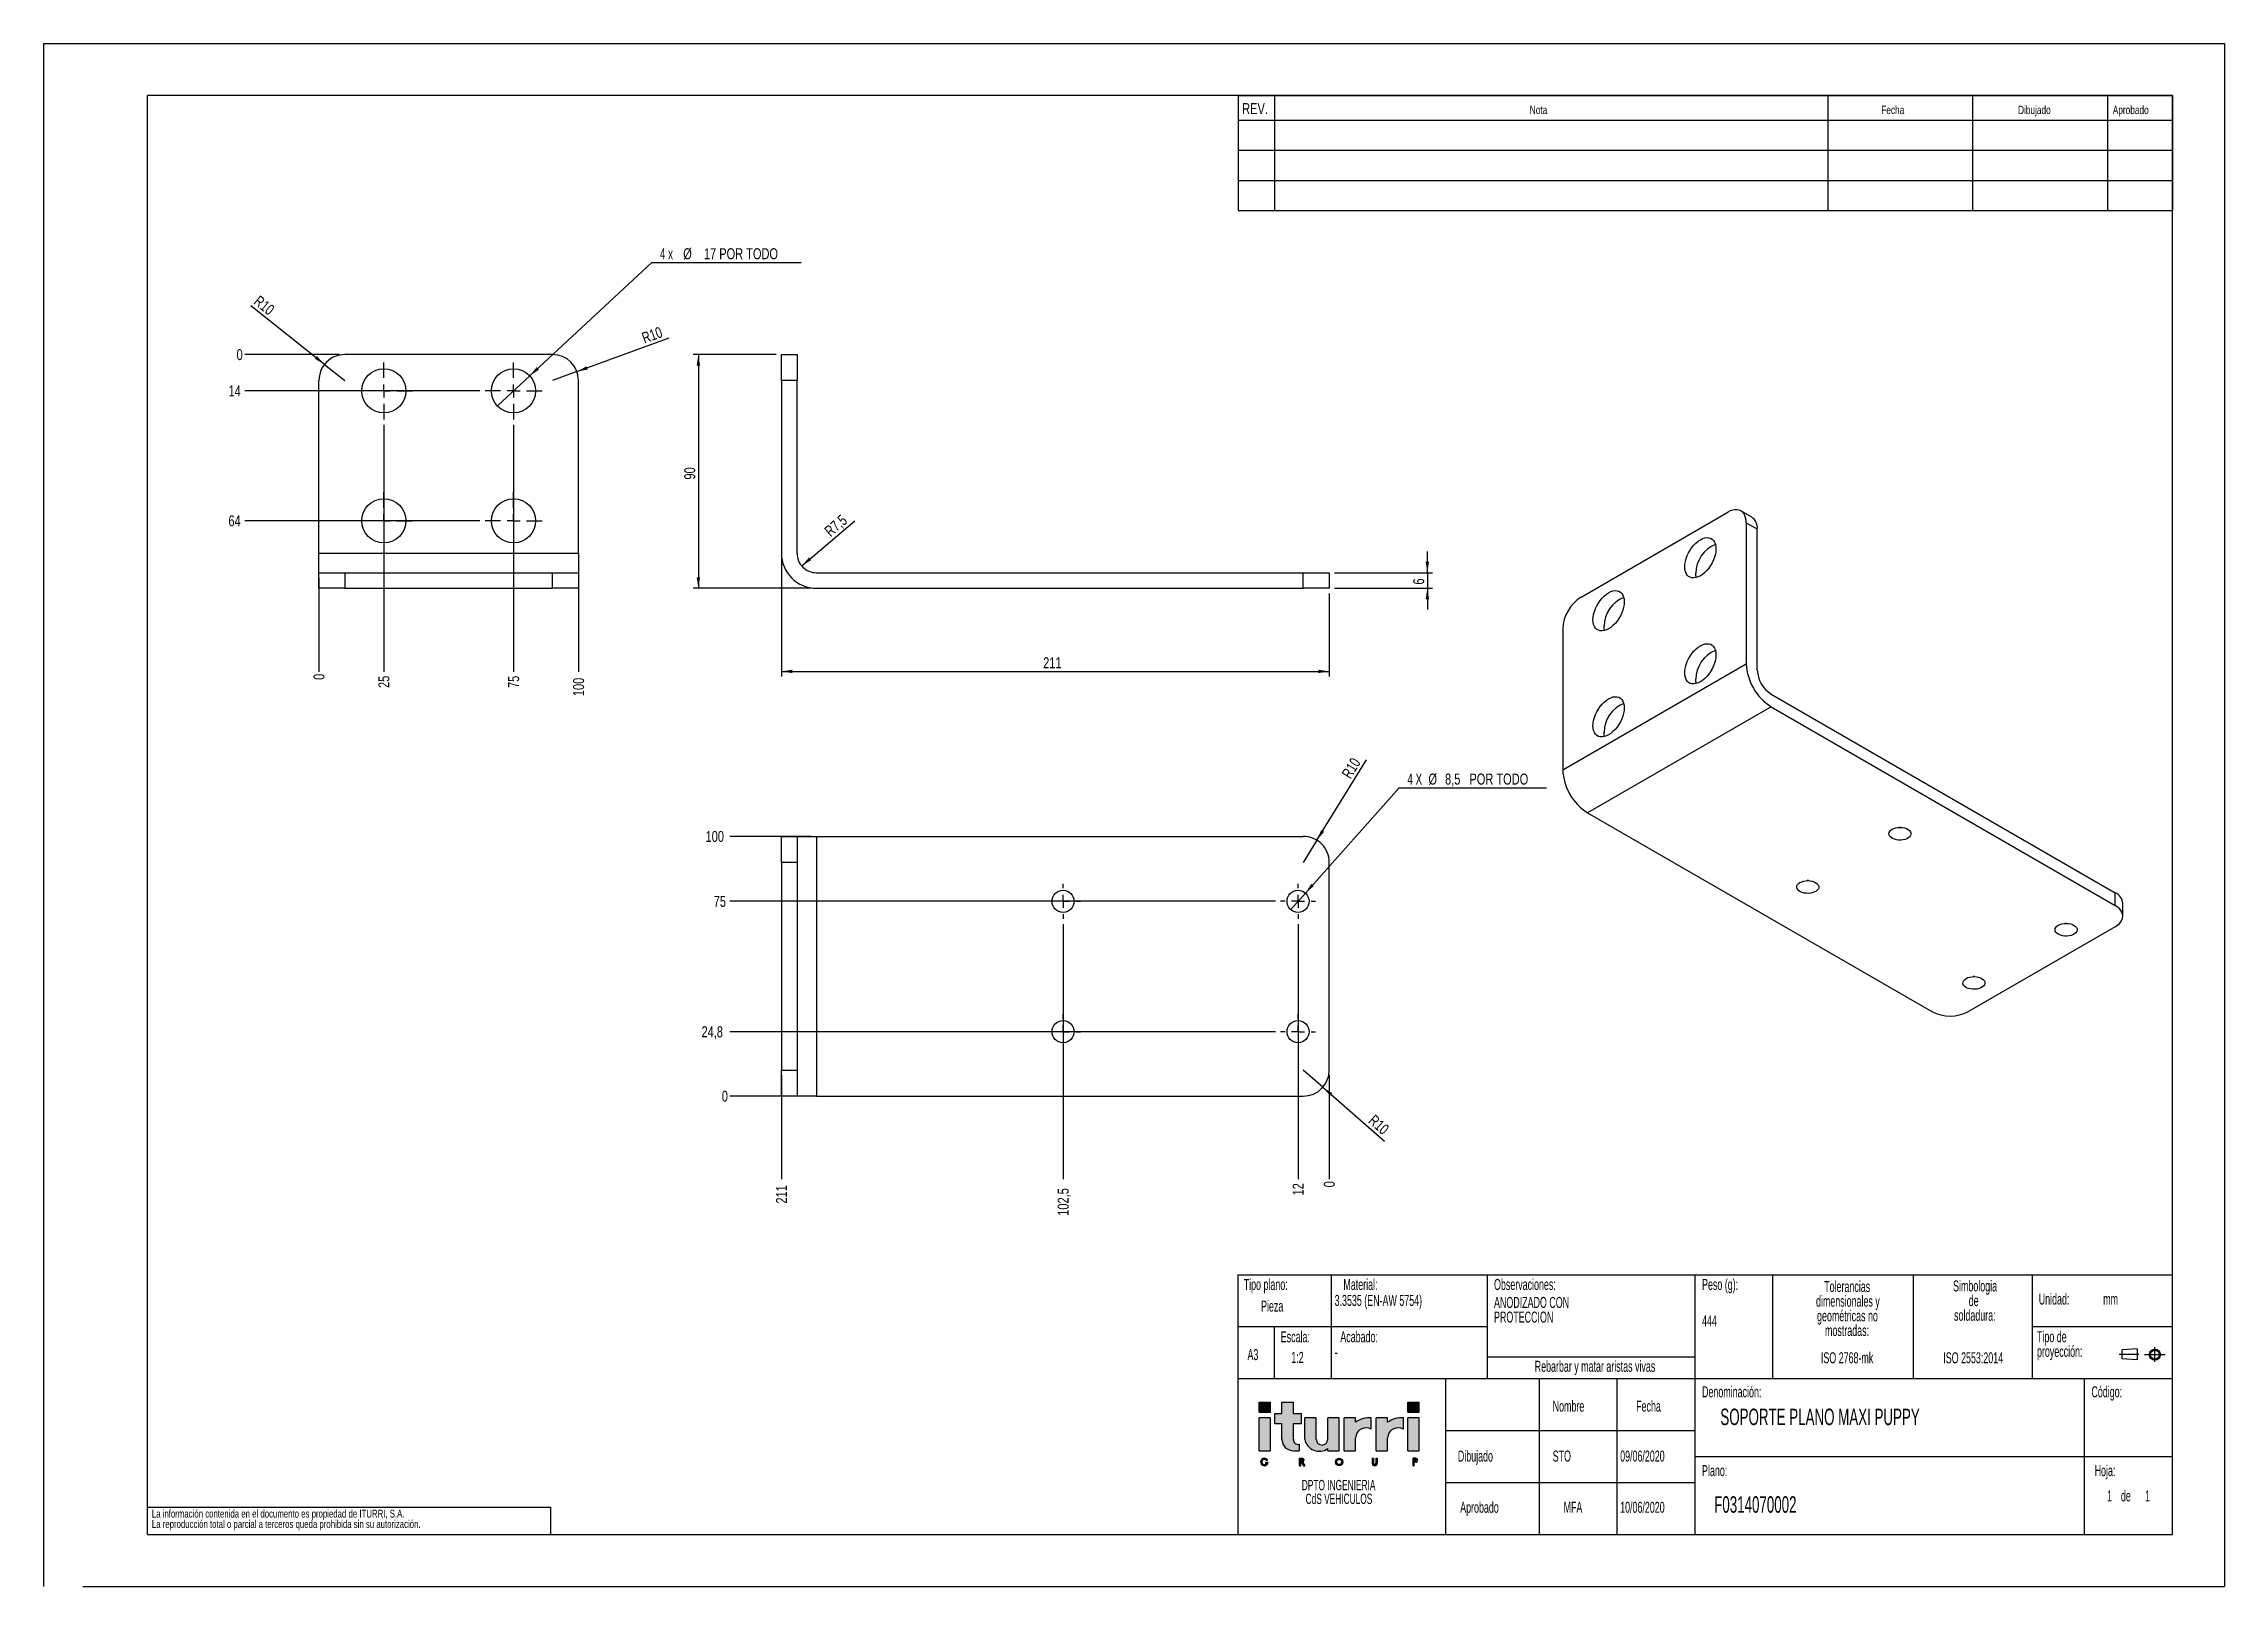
# Model space of a CAD drawing. Extents: x 0 to 2826, y 0 to 813.
# Drawn here: x 0 to 420, y 0 to 297 of the extents above; entities that cross this region are included whole.
import ezdxf

# ---------------------------------------------------------------- set-up
doc = ezdxf.new("R2010")
doc.units = 0
doc.linetypes.add('CENTERX2', pattern=[20.319999999999997, 12.7, -2.54, 2.54, -2.54])
doc.layers.get('0').update_dxf_attribs({"linetype": 'CONTINUOUS'})
doc.layers.add('FORMATO', color=7, linetype='CONTINUOUS')
doc.layers.add('SLD-0', color=179, linetype='CONTINUOUS')
doc.styles.add('SLDTEXTSTYLE0', font='TXT', dxfattribs={"width": 0.605})
doc.styles.add('SLDTEXTSTYLE1', font='TXT', dxfattribs={"width": 0.75})
doc.styles.add('SLDTEXTSTYLE2', font='TXT', dxfattribs={"width": 0.6666666666666666})
doc.dimstyles.new('SLDDIMSTYLE0', dxfattribs={"dimtxt": 2.116666666666666, "dimasz": 2.116666666666666, "dimexe": 0, "dimexo": 0.0625, "dimgap": 0.5291666666666666, "dimtad": 1, "dimdec": 1, "dimlfac": 2, "dimrnd": 1e-09, "dimzin": 12, "dimdsep": 46, "dimtxsty": 'SLDTEXTSTYLE1', "dimsah": 1, "dimcen": 0.09, "dimadec": 0, "dimazin": 0, "dimtfac": 1, "dimtdec": 1, "dimtmove": 0, "dimatfit": 0, "dimfxl": 1, "dimtolj": 1, "dimtzin": 12, "dimarcsym": 0})
doc.dimstyles.new('SLDDIMSTYLE1', dxfattribs={"dimtxt": 2.116666666666666, "dimasz": 2.116666666666666, "dimexe": 0, "dimexo": 0.0625, "dimgap": 0.5291666666666666, "dimtad": 1, "dimdec": 1, "dimlfac": 2, "dimrnd": 1e-09, "dimzin": 12, "dimdsep": 46, "dimtxsty": 'SLDTEXTSTYLE1', "dimsah": 1, "dimcen": 0, "dimadec": 0, "dimazin": 0, "dimtfac": 1, "dimtdec": 1, "dimtofl": 0, "dimtmove": 1, "dimatfit": 3, "dimfxl": 1, "dimtolj": 1, "dimtzin": 12, "dimarcsym": 0})
doc.dimstyles.new('SLDDIMSTYLE2', dxfattribs={"dimtxt": 2.116666666666666, "dimasz": 2.116666666666666, "dimexe": 0, "dimexo": 0.0625, "dimgap": 0.5291666666666666, "dimtad": 1, "dimdec": 1, "dimlfac": 2, "dimrnd": 1e-09, "dimzin": 12, "dimdsep": 46, "dimtxsty": 'SLDTEXTSTYLE1', "dimsah": 1, "dimcen": 0.09, "dimadec": 0, "dimazin": 0, "dimtfac": 1, "dimtdec": 1, "dimtofl": 0, "dimtmove": 0, "dimatfit": 3, "dimfxl": 1, "dimtolj": 1, "dimtzin": 12, "dimarcsym": 0})
doc.dimstyles.new('SLDDIMSTYLE3', dxfattribs={"dimtxt": 2.116666666666666, "dimasz": 2.116666666666666, "dimexe": 0, "dimexo": 0.0625, "dimgap": 0.5291666666666666, "dimtad": 0, "dimtih": 1, "dimtoh": 1, "dimdec": 0, "dimlfac": 2, "dimrnd": 1e-09, "dimdsep": 46, "dimtxsty": 'SLDTEXTSTYLE1', "dimblk1": 'NONE', "dimblk2": 'NONE', "dimsah": 1, "dimcen": 0.09, "dimadec": 0, "dimazin": 0, "dimtfac": 1, "dimtdec": 0, "dimtofl": 0, "dimtmove": 0, "dimatfit": 3, "dimldrblk": 'NONE', "dimfxl": 1, "dimtolj": 1, "dimtzin": 12, "dimarcsym": 0})
doc.dimstyles.new('SLDDIMSTYLE4', dxfattribs={"dimtxt": 2.116666666666666, "dimasz": 2.116666666666666, "dimexe": 0, "dimexo": 0.0625, "dimgap": 0.5291666666666666, "dimtad": 0, "dimtih": 1, "dimtoh": 1, "dimdec": 1, "dimlfac": 2, "dimrnd": 1e-09, "dimzin": 12, "dimdsep": 46, "dimtxsty": 'SLDTEXTSTYLE1', "dimblk1": 'NONE', "dimblk2": 'NONE', "dimsah": 1, "dimcen": 0.09, "dimadec": 0, "dimazin": 0, "dimtfac": 1, "dimtdec": 1, "dimtofl": 0, "dimtmove": 0, "dimatfit": 3, "dimldrblk": 'NONE', "dimfxl": 1, "dimtolj": 1, "dimtzin": 12, "dimarcsym": 0})
doc.dimstyles.new('SLDDIMSTYLE5', dxfattribs={"dimtxt": 2.116666666666666, "dimasz": 2.116666666666666, "dimexe": 0, "dimexo": 0.0625, "dimgap": 0.5291666666666666, "dimtad": 0, "dimtih": 1, "dimtoh": 1, "dimdec": 1, "dimlfac": 2, "dimrnd": 1e-09, "dimzin": 12, "dimdsep": 46, "dimtxsty": 'SLDTEXTSTYLE1', "dimblk1": 'NONE', "dimsah": 1, "dimcen": 0, "dimadec": 0, "dimazin": 0, "dimtfac": 1, "dimtdec": 1, "dimtmove": 0, "dimatfit": 3, "dimldrblk": 'NONE', "dimfxl": 1, "dimtolj": 1, "dimtzin": 12, "dimarcsym": 0})
doc.dimstyles.new('SLDDIMSTYLE6', dxfattribs={"dimtxt": 2.116666666666666, "dimasz": 2.116666666666666, "dimexe": 0, "dimexo": 0.0625, "dimgap": 0.5291666666666666, "dimtad": 1, "dimdec": 1, "dimlfac": 2, "dimrnd": 1e-09, "dimzin": 12, "dimdsep": 46, "dimtxsty": 'SLDTEXTSTYLE1', "dimsah": 1, "dimcen": 0, "dimadec": 0, "dimazin": 0, "dimtfac": 1, "dimtdec": 1, "dimtofl": 0, "dimtmove": 0, "dimatfit": 3, "dimfxl": 1, "dimtolj": 1, "dimtzin": 12, "dimarcsym": 0})
doc.dimstyles.new('SLDDIMSTYLE7', dxfattribs={"dimtxt": 2.116666666666666, "dimasz": 2.116666666666666, "dimexe": 0, "dimexo": 0.0625, "dimgap": 0.5291666666666666, "dimtad": 0, "dimtih": 1, "dimtoh": 1, "dimdec": 6, "dimlfac": 2, "dimrnd": 1e-09, "dimzin": 12, "dimdsep": 46, "dimtxsty": 'SLDTEXTSTYLE1', "dimblk1": 'NONE', "dimsah": 1, "dimcen": 0, "dimadec": 0, "dimazin": 0, "dimtfac": 1, "dimtdec": 1, "dimtmove": 0, "dimatfit": 3, "dimldrblk": 'NONE', "dimfxl": 1, "dimtolj": 1, "dimtzin": 12, "dimarcsym": 0})

msp = doc.modelspace()

# ---------------------------------------------------------------- texts
at = {"layer": 'FORMATO', "attachment_point": 1, "style": 'SLDTEXTSTYLE1'}
for s, insert, char_height in [('REV.', (230.8356963565593, 285.5521402406782), 2.116666666666666), ('Nota', (286.2243836230077, 285.0258187120334), 1.5875), ('Fecha', (353.9264063286597, 285.0258187120334), 1.5875), ('Dibujado', (380.2608472029157, 285.0258187120334), 1.5875), ('Aprobado', (398.5100709837973, 285.0258187120334), 1.5875)]:
    msp.add_mtext(s, dxfattribs=dict(at, insert=insert, char_height=char_height))
at = {"layer": 'SLD-0', "style": 'SLDTEXTSTYLE0'}
for s, insert, char_height, attachment_point in [('Tipo plano:', (231.1292908205987, 59.18086464310248), 2.116666666666666, 1), ('Tipo plano:', (231.1292908205987, 59.18086464310248), 2.116666666666666, 1), ('Material:', (250.3296690940196, 59.18086464310247), 2.116666666666666, 1), ('Material:', (250.3296690940196, 59.18086464310247), 2.116666666666666, 1), ('Observaciones:', (279.3386151130072, 59.18086464310245), 2.116666666666666, 1), ('Observaciones:', (279.3386151130072, 59.18086464310245), 2.116666666666666, 1), ('Peso (g):', (319.4030594329889, 59.18086464310248), 2.116666666666666, 1), ('Peso (g):', (319.4030594329889, 59.18086464310248), 2.116666666666666, 1), ('Pieza', (234.4725947412999, 55.01919565308792), 2.116666666666666, 1), ('Pieza', (234.4725947412999, 55.01919565308792), 2.116666666666666, 1), ('3.3535 (EN-AW 5754)', (248.6348285338399, 56.10575879180279), 2.116666666666666, 1), ('3.3535 (EN-AW 5754)', (248.6348285338399, 56.10575879180279), 2.116666666666666, 1), ('Unidad:', (384.2461491906492, 56.37062814990191), 2.116666666666666, 1), ('Unidad:', (384.2461491906492, 56.37062814990191), 2.116666666666666, 1), ('mm', (396.6621778367676, 56.37062814990191), 2.116666666666666, 1), ('mm', (396.6621778367676, 56.37062814990191), 2.116666666666666, 1), ('444', (319.4030594329889, 52.18130880303316), 2.116666666666666, 1), ('444', (319.4030594329889, 52.18130880303316), 2.116666666666666, 1), ('Escala:', (238.2631049677617, 49.1014684704326), 2.116666666666666, 1), ('Escala:', (238.2631049677617, 49.1014684704326), 2.116666666666666, 1), ('Acabado:', (249.7382769308323, 49.10146847043262), 2.116666666666666, 1), ('Acabado:', (249.7382769308323, 49.10146847043262), 2.116666666666666, 1), ('A3', (231.8593489245929, 45.67436773596823), 2.116666666666666, 1), ('A3', (231.8593489245929, 45.67436773596823), 2.116666666666666, 1), ('1:2', (240.2902322015985, 45.13474483038564), 2.116666666666666, 1), ('1:2', (240.2902322015985, 45.13474483038564), 2.116666666666666, 1), ('-', (248.6348285338399, 46.17572504959328), 2.116666666666666, 1), ('-', (248.6348285338399, 46.17572504959328), 2.116666666666666, 1), ('Rebarbar y matar aristas vivas', (298.7854901130071, 43.42372969517523), 2.116666666666666, 2), ('Rebarbar y matar aristas vivas', (298.7854901130071, 43.42372969517523), 2.116666666666666, 2), ('ISO 2768-mk', (347.3366055545182, 45.06001735946086), 2.116666666666666, 2), ('ISO 2768-mk', (347.3366055545182, 45.06001735946086), 2.116666666666666, 2), ('ISO 2553:2014', (371.6253870964596, 45.06001735946086), 2.116666666666666, 2), ('ISO 2553:2014', (371.6253870964596, 45.06001735946086), 2.116666666666666, 2), ('Denominación:', (319.4030594329888, 38.51431125625592), 2.116666666666666, 1), ('Denominación:', (319.4030594329888, 38.51431125625592), 2.116666666666666, 1), ('Código:', (394.3979393671611, 38.51431125625592), 2.116666666666666, 1), ('Código:', (394.3979393671611, 38.51431125625592), 2.116666666666666, 1), ('Nombre', (290.6377458722614, 35.75483379489786), 2.116666666666666, 1), ('Nombre', (290.6377458722614, 35.75483379489786), 2.116666666666666, 1), ('Fecha', (306.7083309462051, 35.75483379489786), 2.116666666666666, 1), ('Fecha', (306.7083309462051, 35.75483379489786), 2.116666666666666, 1), ('SOPORTE PLANO MAXI PUPPY', (322.9295947566954, 34.21733212131004), 3.175, 1), ('SOPORTE PLANO MAXI PUPPY', (322.9295947566954, 34.21733212131004), 3.175, 1), ('Dibujado', (272.3731861044462, 26.14030871380971), 2.116666666666666, 1), ('Dibujado', (272.3731861044462, 26.14030871380971), 2.116666666666666, 1), ('STO', (290.6377458722614, 26.14030877201735), 2.116666666666666, 1), ('09/06/2020', (303.6286535035466, 26.14030877201737), 2.116666666666666, 1), ('Plano:', (319.4030594329888, 23.33826749498764), 2.116666666666666, 1), ('Plano:', (319.4030594329888, 23.33826749498764), 2.116666666666666, 1), ('Hoja:', (395.0139177432879, 23.33826749498764), 2.116666666666666, 1), ('Hoja:', (395.0139177432879, 23.33826749498764), 2.116666666666666, 1), ('F0314070002', (321.7389697566954, 17.34676089401769), 3.175, 1), ('F0314070002', (321.7389697566954, 17.34676089401769), 3.175, 1), ('1', (397.4127137630551, 18.47490375097442), 2.116666666666666, 1), ('1', (397.4127137630551, 18.47490375097442), 2.116666666666666, 1), ('1', (397.4127137630551, 18.47490375097442), 2.116666666666666, 1), ('1', (397.4127137630551, 18.47490375097442), 2.116666666666666, 1), ('de', (400.0775024829855, 18.47490369276676), 2.116666666666666, 1), ('de', (400.0775024829855, 18.47490369276676), 2.116666666666666, 1), ('de', (400.0775024829855, 18.47490369276676), 2.116666666666666, 1), ('de', (400.0775024829855, 18.47490369276676), 2.116666666666666, 1), ('1', (404.7307995248454, 18.47490375097442), 2.116666666666666, 1), ('1', (404.7307995248454, 18.47490375097442), 2.116666666666666, 1), ('1', (404.7307995248454, 18.47490375097442), 2.116666666666666, 1), ('1', (404.7307995248454, 18.47490375097442), 2.116666666666666, 1), ('Aprobado', (272.8245418345653, 16.28235866686266), 2.116666666666666, 1), ('Aprobado', (272.8245418345653, 16.28235866686266), 2.116666666666666, 1), ('MFA', (292.7350584660941, 16.28235872507033), 2.116666666666666, 1), ('10/06/2020', (303.6286535035465, 16.28235872507031), 2.116666666666666, 1)]:
    msp.add_mtext(s, dxfattribs=dict(at, insert=insert, char_height=char_height, attachment_point=attachment_point))

# ---------------------------------------------------------------- blocks, each defined once
blk = doc.blocks.new('SW_NOTE_0')
at = {"color": 0, "linetype": 'Continuous', "char_height": 1.322916666666667, "attachment_point": 2, "style": 'SLDTEXTSTYLE0'}
for s, insert in [('DPTO INGENIERIA', (7.834147135416665, 1.705329197406662)), ('CdS VEHICULOS', (7.879315238445997, -0.05855967016528797))]:
    blk.add_mtext(s, dxfattribs=dict(at, insert=insert))
blk = doc.blocks.new('BLOQUE1')
at = {"linetype": 'Continuous'}
for points in [[(0, 12.64478699286279), (1.470029487472491, 12.64478699286279), (1.470029487472491, 13.93106279440076), (0, 13.93106279440076)], [(0, 11.9097722491284), (0, 7.683437472650866), (1.470029487479541, 7.683437472650866), (1.470029487479541, 11.9097722491284)], [(19.09757491508031, 12.64478699286279), (20.56760440254594, 12.64478699286279), (20.56760440254594, 13.93106279440076), (19.09757491508031, 13.93106279440076)], [(19.09757491508031, 11.9097722491284), (19.09757491508031, 7.683437472650866), (20.56760440255286, 7.683437472650866), (20.56760440255286, 11.9097722491284)]]:
    blk.add_hatch(color=7, dxfattribs=at).paths.add_polyline_path(points, flags=0)
h = blk.add_hatch(color=7, dxfattribs=at)
edge = h.paths.add_edge_path(flags=0)
edge.add_line((2.940058974939245, 11.17475750539494), (2.940058974939245, 9.153466960122566))
edge.add_arc((4.41008846240983, 9.153466960121373), 1.470029487470594, 179.9999999999535, 270.0000000000304)
edge.add_line((4.410088462410588, 7.683437472650769), (5.145103206133187, 7.683437472650769))
edge.add_line((5.145103206133187, 7.683437472650769), (5.145103206133113, 8.518336470700856))
edge.add_arc((5.000108756285648, 9.09340829252189), 0.5930691281285276, 185.8121672813475, 284.1511960427798, ccw=False)
edge.add_arc((5.000108756285648, 9.09340829252189), 0.5930691281285276, 174.187832717465, 185.8121672813475, ccw=False)
edge.add_line((4.410088462411754, 9.153466960140273), (4.410088462411754, 11.17475750539494))
edge.add_line((4.410088462411754, 11.17475750539494), (5.453823695100224, 11.17475750539494))
edge.add_line((5.453823695100224, 11.17475750539494), (5.453823695100224, 12.46103330693285))
edge.add_line((5.453823695100224, 12.46103330693285), (4.410088462411754, 12.46103330693285))
edge.add_line((4.410088462411754, 12.46103330693285), (4.410088462411754, 13.93106279440193))
edge.add_line((4.410088462411754, 13.93106279440193), (2.940058974939245, 13.93106279440193))
edge.add_line((2.940058974939245, 13.93106279440193), (2.940058974939245, 12.46103330693285))
edge.add_line((2.940058974939245, 12.46103330693285), (2.021290545278553, 12.46103330693285))
edge.add_line((2.021290545278553, 12.46103330693285), (2.021290545278553, 11.17475750539494))
edge.add_line((2.021290545278553, 11.17475750539494), (2.940058974939245, 11.17475750539494))
h = blk.add_hatch(color=7, dxfattribs=at)
edge = h.paths.add_edge_path(flags=0)
edge.add_line((5.880117949876047, 11.9097722491284), (5.880117949876047, 9.1534669601214))
edge.add_arc((7.744437114683755, 9.518351133259142), 1.899691134915276, 191.0739343382657, 304.490591546001)
edge.add_line((8.820176924825487, 7.952589251952826), (8.820176924825487, 7.683437472646212))
edge.add_line((8.820176924825487, 7.683437472646212), (10.29020641229855, 7.683437472646212))
edge.add_line((10.29020641229855, 7.683437472646212), (10.29020641229855, 11.9097722491284))
edge.add_line((10.29020641229855, 11.9097722491284), (8.820176924827987, 11.9097722491284))
edge.add_line((8.820176924827987, 11.9097722491284), (8.820176924827987, 9.1534669601214))
edge.add_arc((8.085162181091732, 9.1534669601214), 0.7350147437362545, 180, 360, ccw=False)
edge.add_line((7.350147437355477, 9.1534669601214), (7.350147437355477, 11.9097722491284))
edge.add_line((7.350147437355477, 11.9097722491284), (5.880117949876047, 11.9097722491284))
h = blk.add_hatch(color=7, dxfattribs=at)
edge = h.paths.add_edge_path(flags=0)
edge.add_arc((13.72799876440441, 9.286820956505364), 1.340148664346774, 59.34960505052129, 176.8199676444252, ccw=False)
edge.add_line((14.41120426332054, 10.43974276166007), (14.41120426332054, 11.90977224912908))
edge.add_arc((14.16577858448898, 8.859929800427812), 3.059701411205041, 85.39923131649584, 125.479007213571)
edge.add_line((12.38991371804347, 11.35153103293968), (12.38991371804347, 11.9097722491284))
edge.add_line((12.38991371804347, 11.9097722491284), (10.91988423057836, 11.9097722491284))
edge.add_line((10.91988423057836, 11.9097722491284), (10.91988423057836, 7.683437472650866))
edge.add_line((10.91988423057836, 7.683437472650866), (12.38991371805083, 7.683437472650866))
edge.add_line((12.38991371805083, 7.683437472650866), (12.38991371805083, 9.361163752224929))
h = blk.add_hatch(color=7, dxfattribs=at)
edge = h.paths.add_edge_path(flags=0)
edge.add_arc((17.84899661542501, 9.286820956505364), 1.340148664346799, 59.34960505051532, 176.8199676444252, ccw=False)
edge.add_line((18.53220211434129, 10.43974276166004), (18.53220211434148, 11.90977224912882))
edge.add_arc((18.2867764355098, 8.859929800427533), 3.059701411205075, 85.39923131649377, 125.4790072135722)
edge.add_line((16.51091156906422, 11.35153103293939), (16.51091156906411, 11.9097722491284))
edge.add_line((16.51091156906411, 11.9097722491284), (15.04088208159908, 11.9097722491284))
edge.add_line((15.04088208159908, 11.9097722491284), (15.04088208159908, 7.683437472650866))
edge.add_line((15.04088208159908, 7.683437472650866), (16.51091156907144, 7.683437472650866))
edge.add_line((16.51091156907144, 7.683437472650866), (16.51091156907144, 9.361163752224929))
h = blk.add_hatch(color=7, dxfattribs=at)
edge = h.paths.add_edge_path(flags=0)
edge.add_line((0.8980430416329344, 6.488390814672619), (1.096827491121425, 6.488390814672619))
edge.add_arc((0.6827514619636524, 6.240887816449161), 0.4824071849098679, 30.86775549419069, 356.7364169736078)
edge.add_line((1.164376280071322, 6.213424629536295), (0.8835695953456346, 6.213424629536293))
edge.add_line((0.8835695953456346, 6.213424629536293), (0.883569595345653, 6.059054330396475))
edge.add_line((0.883569595345653, 6.059054330396475), (0.9557803647487484, 6.059054330396475))
edge.add_arc((0.6827514619636524, 6.240887816449161), 0.3280368857401572, 48.98147859615631, 326.33693188446534, ccw=False)
h = blk.add_hatch(color=7, dxfattribs=at)
edge = h.paths.add_edge_path(flags=0)
edge.add_line((5.867260323038803, 5.758480631536072), (5.585666678061188, 6.259715539619082))
edge.add_arc((5.551309271960162, 6.490232100029009), 0.2330629013318367, 278.4772606009694, 450.0000000000008)
edge.add_line((5.551309271960162, 6.723295001360848), (5.194775384548119, 6.723295001360848))
edge.add_line((5.194775384548119, 6.723295001360848), (5.194775384548119, 5.758480631536183))
edge.add_line((5.194775384548119, 5.758480631536183), (5.349145683723096, 5.758480631536183))
edge.add_line((5.349145683723096, 5.758480631536183), (5.349145683723096, 6.257169198697289))
edge.add_line((5.349145683723096, 6.257169198697289), (5.41003380859976, 6.257169198697289))
edge.add_line((5.41003380859976, 6.257169198697289), (5.690196919874342, 5.758480631536072))
edge.add_line((5.690196919874342, 5.758480631536072), (5.867260323038803, 5.758480631536072))
edge = h.paths.add_edge_path(flags=0)
edge.add_arc((5.551309271960162, 6.490232100029009), 0.07869260216000068, -90.0000000000008, 89.9999999999992, ccw=False)
edge.add_line((5.551309271960162, 6.41153949786901), (5.349145683723096, 6.41153949786901))
edge.add_line((5.349145683723096, 6.41153949786901), (5.349145683723096, 6.568924702189006))
edge.add_line((5.349145683723096, 6.568924702189006), (5.551309271960162, 6.568924702189012))
h = blk.add_hatch(color=7, dxfattribs=at)
edge = h.paths.add_edge_path(flags=0)
edge.add_arc((10.28650877536282, 6.240887816449161), 0.4824071849119556, 0, 360)
edge = h.paths.add_edge_path(flags=0)
edge.add_arc((10.28650877536282, 6.240887816449161), 0.3280368857401239, 0, 360)
h = blk.add_hatch(color=7, dxfattribs=at)
edge = h.paths.add_edge_path(flags=0)
edge.add_line((14.5278602941172, 6.723295001360848), (14.5278602941172, 6.0800854214777))
edge.add_arc((14.84946508405967, 6.0800854214777), 0.3216047899424941, 180, 360.0000000000008)
edge.add_line((15.17106987400219, 6.0800854214777), (15.17106987400219, 6.723295001360848))
edge.add_line((15.17106987400219, 6.723295001360848), (15.01669957483076, 6.723295001360848))
edge.add_line((15.01669957483076, 6.723295001360848), (15.01669957483076, 6.0800854214777))
edge.add_arc((14.84946508405967, 6.0800854214777), 0.167234490771088, 180, 360, ccw=False)
edge.add_line((14.68223059328859, 6.0800854214777), (14.68223059328859, 6.723295001360848))
edge.add_line((14.68223059328859, 6.723295001360848), (14.5278602941172, 6.723295001360848))
h = blk.add_hatch(color=7, dxfattribs=at)
edge = h.paths.add_edge_path(flags=0)
edge.add_line((19.93736747357303, 6.218079914850699), (20.12275122071157, 6.218079914850699))
edge.add_arc((20.12275122071157, 6.470687458105771), 0.2526075432550748, 270.0000000000008, 450.0000000000008)
edge.add_line((20.12275122071157, 6.723295001360848), (19.78299717439806, 6.723295001360848))
edge.add_line((19.78299717439806, 6.723295001360848), (19.78299717439806, 5.758480631536183))
edge.add_line((19.78299717439806, 5.758480631536183), (19.93736747357303, 5.758480631536183))
edge.add_line((19.93736747357303, 5.758480631536183), (19.93736747357303, 6.218079914850699))
edge = h.paths.add_edge_path(flags=0)
edge.add_arc((20.12275122071157, 6.470687458105771), 0.09823724408354606, -90.0000000000008, 89.9999999999992, ccw=False)
edge.add_line((20.12275122071157, 6.372450214022225), (19.93736747357303, 6.372450214022225))
edge.add_line((19.93736747357303, 6.372450214022225), (19.93736747357303, 6.568924702189317))
edge.add_line((19.93736747357303, 6.568924702189317), (20.12275122071157, 6.568924702189317))
at = {"layer": 'SLD-0'}
for p, q in [((0, 13.93106279440076), (1.470029487472491, 13.93106279440076)), ((0, 12.64478699286278), (0, 13.93106279440076)), ((0, 12.64478699286278), (1.470029487472491, 12.64478699286278)), ((0, 7.683437472650864), (0, 11.9097722491284)), ((1.470029487479541, 11.9097722491284), (0, 11.9097722491284)), ((1.470029487472491, 12.64478699286278), (1.470029487472491, 13.93106279440076)), ((1.470029487479541, 7.683437472650864), (1.470029487479541, 11.9097722491284)), ((2.021290545278553, 12.46103330693285), (2.940058974939236, 12.46103330693285)), ((2.021290545278553, 11.17475750539494), (2.021290545278553, 12.46103330693285)), ((2.940058974939236, 12.46103330693285), (2.940058974939236, 13.93106279440193)), ((2.940058974939236, 13.93106279440193), (4.410088462411754, 13.93106279440193)), ((4.410088462411754, 12.46103330693285), (4.410088462411754, 13.93106279440193)), ((4.410088462411754, 12.46103330693285), (5.453823695100224, 12.46103330693285)), ((5.453823695100224, 11.17475750539494), (5.453823695100224, 12.46103330693285)), ((5.880117949876057, 9.153466960121397), (5.880117949876057, 11.9097722491284)), ((7.350147437355487, 11.9097722491284), (5.880117949876057, 11.9097722491284)), ((7.350147437355487, 9.153466960121397), (7.350147437355487, 11.9097722491284)), ((10.29020641229856, 11.9097722491284), (8.820176924827978, 11.9097722491284)), ((8.820176924827978, 9.153466960121397), (8.820176924827978, 11.9097722491284)), ((10.29020641229856, 7.68343747264621), (10.29020641229856, 11.9097722491284)), ((10.91988423057835, 7.683437472650864), (10.91988423057835, 11.9097722491284)), ((12.38991371804349, 11.9097722491284), (10.91988423057835, 11.9097722491284)), ((12.38991371804349, 11.35153103293968), (12.38991371804349, 11.9097722491284)), ((14.41120426332054, 10.43974276166007), (14.41120426332054, 11.90977224912908)), ((15.04088208159907, 7.683437472650864), (15.04088208159907, 11.9097722491284)), ((16.51091156906386, 11.9097722491284), (15.04088208159907, 11.9097722491284)), ((16.51091156906386, 11.3515310329394), (16.51091156906386, 11.9097722491284)), ((18.53220211434128, 10.43974276166004), (18.53220211434147, 11.90977224912883)), ((19.09757491508032, 13.93106279440076), (20.56760440254593, 13.93106279440076)), ((19.09757491508032, 12.64478699286278), (19.09757491508032, 13.93106279440076)), ((19.09757491508032, 12.64478699286278), (20.56760440254593, 12.64478699286278)), ((19.09757491508032, 7.683437472650864), (19.09757491508032, 11.9097722491284)), ((20.56760440255287, 11.9097722491284), (19.09757491508032, 11.9097722491284)), ((20.56760440254593, 12.64478699286278), (20.56760440254593, 13.93106279440076)), ((20.56760440255287, 7.683437472650864), (20.56760440255287, 11.9097722491284)), ((2.021290545278553, 11.17475750539494), (2.940058974939236, 11.17475750539494)), ((2.940058974939236, 9.153466960122564), (2.940058974939236, 11.17475750539494)), ((4.410088462411754, 11.17475750539494), (5.453823695100224, 11.17475750539494)), ((4.410088462411754, 9.033349624915852), (4.410088462411754, 11.17475750539494)), ((12.38991371805084, 7.683437472650864), (12.38991371805084, 9.361163752224927)), ((16.51091156907145, 7.683437472650864), (16.51091156907145, 9.361163752224927)), ((0.8835695953456362, 6.213424629536292), (1.164376280071322, 6.213424629536293)), ((0.8835695953456508, 6.059054330396475), (0.8835695953456362, 6.213424629536292)), ((0.8835695953456508, 6.059054330396475), (0.9557803647487402, 6.059054330396475)), ((0.8980430416329344, 6.488390814672618), (1.096827491121416, 6.488390814672618)), ((5.194775384548128, 5.758480631536181), (5.194775384548128, 6.723295001360846)), ((5.194775384548128, 6.723295001360846), (5.551309271960153, 6.723295001360846)), ((5.194775384548128, 5.758480631536181), (5.349145683723106, 5.758480631536181)), ((5.349145683723106, 6.411539497869009), (5.349145683723106, 6.568924702189005)), ((5.349145683723106, 6.568924702189005), (5.551309271960153, 6.56892470218901)), ((5.349145683723106, 6.411539497869009), (5.551309271960153, 6.411539497869009)), ((5.349145683723106, 6.257169198697287), (5.410033808599751, 6.257169198697287)), ((5.349145683723106, 5.758480631536181), (5.349145683723106, 6.257169198697287)), ((5.410033808599751, 6.257169198697287), (5.690196919874352, 5.75848063153607)), ((5.585666678061179, 6.259715539619084), (5.867260323038803, 5.75848063153607)), ((5.690196919874352, 5.75848063153607), (5.867260323038803, 5.75848063153607)), ((8.820176924825484, 7.68343747264621), (8.820176924825484, 7.952589251952825)), ((14.52786029411718, 6.723295001360846), (14.52786029411718, 6.080085421477699)), ((14.52786029411718, 6.723295001360846), (14.6822305932886, 6.723295001360846)), ((14.6822305932886, 6.723295001360846), (14.6822305932886, 6.080085421477699)), ((15.01669957483076, 6.723295001360846), (15.01669957483076, 6.080085421477699)), ((15.01669957483076, 6.723295001360846), (15.17106987400219, 6.723295001360846)), ((15.17106987400219, 6.723295001360846), (15.17106987400219, 6.080085421477699)), ((20.12275122071158, 6.723295001360846), (19.78299717439805, 6.723295001360846)), ((19.78299717439805, 5.758480631536181), (19.78299717439805, 6.723295001360846)), ((19.78299717439805, 5.758480631536181), (19.78299717439805, 6.723295001360846)), ((19.78299717439805, 5.758480631536181), (19.93736747357303, 5.758480631536181)), ((19.93736747357303, 6.372450214022225), (19.93736747357303, 6.568924702189317)), ((20.12275122071158, 6.568924702189317), (19.93736747357303, 6.568924702189317)), ((20.12275122071158, 6.372450214022225), (19.93736747357303, 6.372450214022225)), ((20.12275122071158, 6.218079914850697), (19.93736747357303, 6.218079914850697)), ((19.93736747357303, 5.758480631536181), (19.93736747357303, 6.218079914850697))]:
    blk.add_line(p, q, dxfattribs=at)
at = {"layer": 'SLD-0', "linetype": 'Continuous'}
for p, q in [((5.145103206133119, 8.518336470700856), (5.145103206133178, 7.683437472650767)), ((0, 7.683437472650864), (1.470029487479541, 7.683437472650864)), ((4.410088462410588, 7.683437472650767), (5.145103206133178, 7.683437472650767)), ((8.820176924825484, 7.68343747264621), (10.29020641229856, 7.68343747264621)), ((10.91988423057835, 7.683437472650864), (12.38991371805084, 7.683437472650864)), ((15.04088208159907, 7.683437472650864), (16.51091156907145, 7.683437472650864)), ((19.09757491508032, 7.683437472650864), (20.56760440255287, 7.683437472650864))]:
    blk.add_line(p, q, dxfattribs=at)
at = {"layer": 'SLD-0'}
for radius in [0.4824071849119367, 0.3280368857401239]:
    blk.add_circle((10.28650877536283, 6.240887816449159), radius, dxfattribs=at)
at = {"layer": 'SLD-0', "linetype": 'Continuous'}
for centre, radius, start, end in [((14.16577858448898, 8.85992980042781), 3.059701411205039, 85.39923131649584, 125.4790072135708), ((18.28677643550942, 8.859929800427548), 3.059701411205084, 85.39923131648699, 125.479007213572), ((13.72799876440442, 9.286820956505363), 1.340148664346778, 59.34960505052258, 176.8199676444261), ((17.84899661542502, 9.286820956505363), 1.340148664346812, 59.34960505051679, 176.8199676444261)]:
    blk.add_arc(centre, radius, start, end, dxfattribs=at)
at = {"layer": 'SLD-0'}
for centre, radius, start, end in [((4.410088462409839, 9.15346696012137), 1.470029487470604, 179.9999999999535, 270.00000000003), ((5.000108756285654, 9.093408292521888), 0.593069128128526, 174.1878327193011, 284.1511960427807), ((7.74443711468375, 9.518351133259142), 1.899691134915271, 191.0739343382659, 304.490591546001), ((8.085162181091732, 9.153466960121397), 0.7350147437362455, 180, 0), ((0.6827514619636432, 6.240887816449159), 0.4824071849098751, 30.86775549419077, 356.736416973608), ((0.6827514619636432, 6.240887816449159), 0.328036885740164, 48.98147859615595, 326.3369318844665), ((5.551309271960153, 6.49023210002901), 0.233062901331837, 278.4772606009695, 90), ((5.551309271960153, 6.49023210002901), 0.07869260216000118, 270.0000000000008, 90), ((14.84946508405968, 6.080085421477699), 0.3216047899425032, 180, 0), ((14.84946508405968, 6.080085421477699), 0.1672344907710794, 180, 0), ((20.12275122071158, 6.470687458105771), 0.252607543255075, 270.0000000000008, 90), ((20.12275122071158, 6.470687458105771), 0.0982372440835464, 270.0000000000008, 90)]:
    blk.add_arc(centre, radius, start, end, dxfattribs=at)
at = {"color": 7, "linetype": 'Continuous'}
blk.add_blockref('SW_NOTE_0', (2.382122719194912, 2.23579340776377), dxfattribs=at)
blk = doc.blocks.new('BLOQUE3')
at = {"color": 7, "linetype": 'CENTERX2'}
for p, q in [((397.9244070823637, 130.0557827748207), (394.7991339200892, 130.0557827748207)), ((398.880378110823, 130.0204225965709), (402.1584188135871, 130.0204225965709)), ((400.519398462205, 128.8462117601373), (400.519398462205, 131.1946334330045))]:
    blk.add_line(p, q, dxfattribs=at)
at = {"color": 7, "linetype": 'Continuous'}
for p, q in [((397.6843186529448, 130.9474037303248), (395.2324701148584, 130.769079539224)), ((395.2324701148584, 130.769079539224), (395.2324701148584, 129.3424860104174)), ((397.6843186529448, 130.9474037303248), (397.6843186529448, 129.1641618193165)), ((397.6843186529448, 129.1641618193165), (395.2324701148584, 129.3424860104174))]:
    blk.add_line(p, q, dxfattribs=at)
for radius in [0.8916209555040588, 0.7132967644032412]:
    blk.add_circle((400.519398462205, 130.0204225965709), radius, dxfattribs=at)
blk = doc.blocks.new('SW_NOTE_0_1')
at = {"layer": 'SLD-0', "color": 0, "char_height": 2.116666666666666, "attachment_point": 2, "style": 'SLDTEXTSTYLE0'}
for s, insert in [('dimensionales y', (7.543318599959214, -0.09369547226446145)), ('Tolerancias', (7.40833333333335, 2.728526715850658)), ('geométricas no', (7.462719515462735, -2.915917660379582)), ('mostradas:', (7.378690044830217, -5.738139848494701))]:
    blk.add_mtext(s, dxfattribs=dict(at, insert=insert))
blk = doc.blocks.new('SW_NOTE_0_2')
at = {"layer": 'SLD-0', "color": 0, "char_height": 2.116666666666666, "attachment_point": 1, "style": 'SLDTEXTSTYLE0'}
for s, insert in [('Tipo de', (0, 2.728526715850658)), ('proyección:', (0, -0.09369547226446145))]:
    blk.add_mtext(s, dxfattribs=dict(at, insert=insert))
blk = doc.blocks.new('SW_NOTE_0_3')
at = {"layer": 'SLD-0', "color": 0, "char_height": 2.116666666666666, "attachment_point": 2, "style": 'SLDTEXTSTYLE0'}
for s, insert in [('Simbologia', (7.11067708333335, 2.728526715850658)), ('de', (6.842418709397336, -0.09369547226446145)), ('soldadura:', (7.064129990587642, -2.915917660379582))]:
    blk.add_mtext(s, dxfattribs=dict(at, insert=insert))
blk = doc.blocks.new('SW_NOTE_0_4')
at = {"layer": 'SLD-0', "color": 0, "char_height": 1.5, "attachment_point": 1, "style": 'SLDTEXTSTYLE1'}
for s, insert in [('La información contenida en el documento es propiedad de ITURRI, S.A.', (0, 1.927565392354124)), ('La reproducción total o parcial a terceros queda prohibida sin su autorización.', (0, -0.07243470264077859))]:
    blk.add_mtext(s, dxfattribs=dict(at, insert=insert))
blk = doc.blocks.new('SW_NOTE_0_5')
at = {"layer": 'SLD-0', "color": 0, "char_height": 2.116666666666666, "attachment_point": 1, "style": 'SLDTEXTSTYLE0'}
for s, insert in [('ANODIZADO CON', (0, 2.728526715850658)), ('PROTECCION', (0, -0.09369547226446145))]:
    blk.add_mtext(s, dxfattribs=dict(at, insert=insert))
blk = doc.blocks.new('SW_NOTE_0_6')
at = {"layer": 'SLD-0', "color": 0, "char_height": 2.116666666666666, "attachment_point": 2, "style": 'SLDTEXTSTYLE0'}
for s, insert in [('dimensionales y', (7.543318599959214, -0.09369547226446145)), ('Tolerancias', (7.40833333333335, 2.728526715850658)), ('geométricas no', (7.462719515462735, -2.915917660379582)), ('mostradas:', (7.378690044830217, -5.738139848494701))]:
    blk.add_mtext(s, dxfattribs=dict(at, insert=insert))
blk = doc.blocks.new('SW_NOTE_0_7')
at = {"layer": 'SLD-0', "color": 0, "char_height": 2.116666666666666, "attachment_point": 1, "style": 'SLDTEXTSTYLE0'}
for s, insert in [('Tipo de', (0, 2.728526715850658)), ('proyección:', (0, -0.09369547226446145))]:
    blk.add_mtext(s, dxfattribs=dict(at, insert=insert))
blk = doc.blocks.new('SW_NOTE_0_8')
at = {"layer": 'SLD-0', "color": 0, "char_height": 2.116666666666666, "attachment_point": 2, "style": 'SLDTEXTSTYLE0'}
for s, insert in [('Simbologia', (7.11067708333335, 2.728526715850658)), ('de', (6.842418709397336, -0.09369547226446145)), ('soldadura:', (7.064129990587642, -2.915917660379582))]:
    blk.add_mtext(s, dxfattribs=dict(at, insert=insert))
blk = doc.blocks.new('SW_NOTE_0_9')
at = {"layer": 'SLD-0', "color": 0, "char_height": 1.5, "attachment_point": 1, "style": 'SLDTEXTSTYLE1'}
for s, insert in [('La información contenida en el documento es propiedad de ITURRI, S.A.', (0, 1.927565392354124)), ('La reproducción total o parcial a terceros queda prohibida sin su autorización.', (0, -0.07243470264077859))]:
    blk.add_mtext(s, dxfattribs=dict(at, insert=insert))
blk = doc.blocks.new('SW_NOTE_0_10')
at = {"layer": 'SLD-0', "color": 0, "char_height": 2.116666666666666, "attachment_point": 1, "style": 'SLDTEXTSTYLE0'}
for s, insert in [('ANODIZADO CON', (0, 2.728526715850658)), ('PROTECCION', (0, -0.09369547226446145))]:
    blk.add_mtext(s, dxfattribs=dict(at, insert=insert))
blk = doc.blocks.new('_D')
at = {"layer": 'FORMATO', "color": 7, "transparency": 16777216}
for p, q in [((266.4963175492003, 195.1409298536569), (266.4963175492003, 199.2114426741697)), ((248.6013316012494, 195.1409298536569), (267.4963175492003, 195.1409298536569)), ((266.4963175492003, 195.1409298536569), (266.4963175492003, 192.1409298536568)), ((248.6013316012494, 192.1409298536568), (267.4963175492003, 192.1409298536568)), ((266.4963175492003, 192.1409298536568), (266.4963175492003, 188.070417033144))]:
    blk.add_line(p, q, dxfattribs=at)
for points in [[(266.4963175492003, 195.1409298536569), (266.8219585748413, 197.2575965203235), (266.1706765235593, 197.2575965203235)], [(266.4963175492003, 192.1409298536568), (266.1706765235593, 190.0242631869902), (266.8219585748413, 190.0242631869902)]]:
    blk.add_solid(points, dxfattribs=at)
at = {"layer": 'FORMATO', "color": 7, "transparency": 16777216, "insert": (263.767790949765, 192.8589390913226), "char_height": 2.116666666666666, "attachment_point": 1, "rotation": 90.00000000000041, "style": 'SLDTEXTSTYLE1'}
blk.add_mtext('6', dxfattribs=at)
blk = doc.blocks.new('_D_1')
at = {"layer": 'FORMATO', "color": 7, "transparency": 16777216}
blk.add_line((146.0049908192479, 196.449445847419), (156.2187348536222, 205.1499411152255), dxfattribs=at)
blk.add_solid([(146.0049908192479, 196.449445847419), (147.8274627491182, 197.5741306566848), (147.4051310409056, 198.0699171415353)], dxfattribs=at)
at = {"layer": 'FORMATO', "color": 7, "transparency": 16777216, "insert": (150.1758747483486, 203.5613851771356), "char_height": 2.116666666666666, "attachment_point": 1, "rotation": 40.62175037643442, "style": 'SLDTEXTSTYLE1'}
blk.add_mtext('R7,5', dxfattribs=at)
blk = doc.blocks.new('_D_2')
at = {"layer": 'FORMATO', "color": 7, "transparency": 16777216}
for p, q in [((141.1013316012494, 237.1409298536569), (125.1013316012494, 237.1409298536569)), ((126.1013316012494, 237.1409298536569), (126.1013316012494, 192.1409298536568)), ((147.8513316012494, 192.1409298536568), (125.1013316012494, 192.1409298536568))]:
    blk.add_line(p, q, dxfattribs=at)
for points in [[(126.1013316012494, 237.1409298536569), (125.7756905756084, 235.0242631869902), (126.4269726268904, 235.0242631869902)], [(126.1013316012494, 192.1409298536568), (126.4269726268904, 194.2575965203235), (125.7756905756084, 194.2575965203235)]]:
    blk.add_solid(points, dxfattribs=at)
at = {"layer": 'FORMATO', "color": 7, "transparency": 16777216, "insert": (123.3728050018141, 213.0769483289882), "char_height": 2.116666666666666, "attachment_point": 1, "rotation": 90.00000000000041, "style": 'SLDTEXTSTYLE1'}
blk.add_mtext('90', dxfattribs=at)
blk = doc.blocks.new('_D_3')
at = {"layer": 'FORMATO', "color": 7, "transparency": 16777216}
for p, q in [((142.1013316012494, 197.8909298536569), (142.1013316012494, 175.1409298536567)), ((247.6013316012494, 191.1409298536568), (247.6013316012494, 175.1409298536567)), ((142.1013316012494, 176.1409298536567), (247.6013316012494, 176.1409298536567))]:
    blk.add_line(p, q, dxfattribs=at)
for points in [[(142.1013316012494, 176.1409298536567), (144.217998267916, 175.8152888280157), (144.217998267916, 176.4665708792978)], [(247.6013316012494, 176.1409298536567), (245.4846649345827, 176.4665708792978), (245.4846649345827, 175.8152888280157)]]:
    blk.add_solid(points, dxfattribs=at)
at = {"layer": 'FORMATO', "color": 7, "transparency": 16777216, "insert": (192.5053593724541, 178.8694564530921), "char_height": 2.116666666666666, "attachment_point": 1, "style": 'SLDTEXTSTYLE1'}
blk.add_mtext('211', dxfattribs=at)
blk = doc.blocks.new('_D_4')
at = {"layer": 'FORMATO', "transparency": 16777216}
blk.add_line((147.8513316012494, 94.38174545508839), (132.1802060384173, 94.38174545508839), dxfattribs=at)
at = {"layer": 'FORMATO', "transparency": 16777216, "insert": (130.6162245137486, 95.42869801629385), "char_height": 2.116666666666666, "attachment_point": 1, "style": 'SLDTEXTSTYLE1'}
blk.add_mtext('0', dxfattribs=at)
blk = doc.blocks.new('_NONE')
blk = doc.blocks.new('_D_5')
at = {"layer": 'FORMATO', "color": 7, "transparency": 16777216}
blk.add_line((237.2263316012493, 106.7817454550884), (132.1802060384173, 106.7817454550884), dxfattribs=at)
at = {"layer": 'FORMATO', "color": 7, "transparency": 16777216, "insert": (126.7082304958124, 107.8286980162939), "char_height": 2.116666666666666, "attachment_point": 1, "style": 'SLDTEXTSTYLE1'}
blk.add_mtext('24,8', dxfattribs=at)
blk = doc.blocks.new('_D_6')
at = {"layer": 'FORMATO', "color": 7, "transparency": 16777216}
blk.add_line((237.2263316012493, 131.8817454550884), (132.1802060384173, 131.8817454550884), dxfattribs=at)
at = {"layer": 'FORMATO', "color": 7, "transparency": 16777216, "insert": (129.05224298908, 132.9286980162939), "char_height": 2.116666666666666, "attachment_point": 1, "style": 'SLDTEXTSTYLE1'}
blk.add_mtext('75', dxfattribs=at)
blk = doc.blocks.new('_D_7')
at = {"layer": 'FORMATO', "color": 7, "transparency": 16777216}
blk.add_line((147.8513316012494, 144.3817454550884), (132.1802060384173, 144.3817454550884), dxfattribs=at)
at = {"layer": 'FORMATO', "color": 7, "transparency": 16777216, "insert": (127.4882615808267, 145.4286980162939), "char_height": 2.116666666666666, "attachment_point": 1, "style": 'SLDTEXTSTYLE1'}
blk.add_mtext('100', dxfattribs=at)
blk = doc.blocks.new('_D_8')
at = {"layer": 'FORMATO', "transparency": 16777216}
blk.add_line((247.6013316012494, 98.38174545508838), (247.6013316012494, 78.38174545508822), dxfattribs=at)
at = {"layer": 'FORMATO', "transparency": 16777216, "insert": (246.5543790400439, 76.81776393041963), "char_height": 2.116666666666666, "attachment_point": 1, "rotation": 90, "style": 'SLDTEXTSTYLE1'}
blk.add_mtext('0', dxfattribs=at)
blk = doc.blocks.new('_D_9')
at = {"layer": 'FORMATO', "color": 7, "transparency": 16777216}
blk.add_line((241.6013316012494, 127.5067454550884), (241.6013316012494, 78.38174545508822), dxfattribs=at)
at = {"layer": 'FORMATO', "color": 7, "transparency": 16777216, "insert": (240.5543790400439, 75.25378240575098), "char_height": 2.116666666666666, "attachment_point": 1, "rotation": 90, "style": 'SLDTEXTSTYLE1'}
blk.add_mtext('12', dxfattribs=at)
blk = doc.blocks.new('_D_10')
at = {"layer": 'FORMATO', "color": 7, "transparency": 16777216}
blk.add_line((196.3513316012493, 127.5067454550884), (196.3513316012493, 78.38174545508822), dxfattribs=at)
at = {"layer": 'FORMATO', "color": 7, "transparency": 16777216, "insert": (195.3043790400439, 71.34578827139931), "char_height": 2.116666666666666, "attachment_point": 1, "rotation": 90, "style": 'SLDTEXTSTYLE1'}
blk.add_mtext('102,5', dxfattribs=at)
blk = doc.blocks.new('_D_11')
at = {"layer": 'FORMATO', "color": 7, "transparency": 16777216}
blk.add_line((142.1013316012494, 98.38174545508824), (142.1013316012494, 78.38174545508822), dxfattribs=at)
at = {"layer": 'FORMATO', "color": 7, "transparency": 16777216, "insert": (141.0543790400439, 73.68980099749763), "char_height": 2.116666666666666, "attachment_point": 1, "rotation": 90, "style": 'SLDTEXTSTYLE1'}
blk.add_mtext('211', dxfattribs=at)
blk = doc.blocks.new('_D_12')
at = {"layer": 'FORMATO', "transparency": 16777216}
for p, q in [((243.0142521408425, 133.4689696197217), (261.0630687296078, 153.7443616392686)), ((261.0630687296078, 153.7443616392686), (289.4228722363398, 153.7443616392686)), ((240.1884110616561, 130.2945212904552), (243.0142521408425, 133.4689696197217))]:
    blk.add_line(p, q, dxfattribs=at)
blk.add_solid([(243.0142521408425, 133.4689696197217), (244.6648625472891, 134.8334494259074), (244.17840108386, 135.2664893258249)], dxfattribs=at)
at = {"layer": 'FORMATO', "transparency": 16777216, "char_height": 2.116666666666666, "attachment_point": 1}
for s, insert, style in [('4 X', (262.6505687296078, 156.4728884715346), 'SLDTEXTSTYLE2'), ('%%c', (266.7114331781552, 156.4728884715346), 'SLDTEXTSTYLE1'), ('8,5', (269.9064237460182, 156.4728884715346), 'SLDTEXTSTYLE1'), ('POR TODO', (274.6081681132004, 156.4728884715346), 'SLDTEXTSTYLE1')]:
    blk.add_mtext(s, dxfattribs=dict(at, insert=insert, style=style))
blk = doc.blocks.new('_D_13')
at = {"layer": 'FORMATO', "color": 7, "transparency": 16777216}
for q in [(242.6013316012494, 99.38174545508838), (258.2388997418057, 85.73080221292823)]:
    blk.add_line((246.3680239508484, 96.09358050431838), q, dxfattribs=at)
blk.add_solid([(246.3680239508484, 96.09358050431838), (247.7484380974361, 94.45627276315956), (248.1767426602544, 94.9469085871586)], dxfattribs=at)
at = {"layer": 'FORMATO', "color": 7, "transparency": 16777216, "insert": (256.3818536757977, 90.96458895643914), "char_height": 2.116666666666666, "attachment_point": 1, "rotation": 318.8803999659945, "style": 'SLDTEXTSTYLE1'}
blk.add_mtext('R10', dxfattribs=at)
blk = doc.blocks.new('_D_14')
at = {"layer": 'FORMATO', "color": 7, "transparency": 16777216}
for q in [(254.7498077660915, 159.1209884151801), (242.6013316012494, 139.3817454550884)]:
    blk.add_line((245.222014268274, 143.6399167009117), q, dxfattribs=at)
blk.add_solid([(245.222014268274, 143.6399167009117), (246.6087636476834, 145.2718621699963), (246.0541095469454, 145.6132228866242)], dxfattribs=at)
at = {"layer": 'FORMATO', "color": 7, "transparency": 16777216, "insert": (249.8934570682727, 156.4255775032791), "char_height": 2.116666666666666, "attachment_point": 1, "rotation": 58.389866721916725, "style": 'SLDTEXTSTYLE1'}
blk.add_mtext('R10', dxfattribs=at)
blk = doc.blocks.new('SW_CENTERMARKSYMBOL_0')
at = {"layer": 'FORMATO', "color": 0}
for p, q in [((-2.500000000000002, 0), (-3.375000000000017, 0)), ((0, 0), (-1.250000000000001, 0)), ((0, 2.500000000000002), (0, 3.375000000000017)), ((0, 0), (0, 1.250000000000001)), ((0, 0), (0, -1.250000000000001)), ((0, 0), (1.250000000000001, 0)), ((2.500000000000002, 0), (3.374999999999989, 0)), ((0, -2.500000000000002), (0, -3.374999999999989))]:
    blk.add_line(p, q, dxfattribs=at)
blk = doc.blocks.new('SW_CENTERMARKSYMBOL_1')
at = {"layer": 'FORMATO', "color": 0}
for p, q in [((-2.500000000000002, 0), (-3.374999999999989, 0)), ((0, 0), (-1.250000000000001, 0)), ((0, 2.499999999999988), (0, 3.374999999999989)), ((0, 0), (0, 1.249999999999987)), ((0, 0), (0, -1.250000000000001)), ((0, 0), (1.250000000000001, 0)), ((2.500000000000002, 0), (3.375000000000017, 0)), ((0, -2.500000000000002), (0, -3.375000000000017))]:
    blk.add_line(p, q, dxfattribs=at)
blk = doc.blocks.new('SW_CENTERMARKSYMBOL_2')
at = {"layer": 'FORMATO', "color": 0}
for p, q in [((-2.500000000000002, 0), (-3.375000000000017, 0)), ((0, 0), (-1.250000000000001, 0)), ((0, 2.499999999999988), (0, 3.374999999999989)), ((0, 0), (0, 1.249999999999987)), ((0, 0), (0, -1.250000000000001)), ((0, 0), (1.250000000000001, 0)), ((2.500000000000002, 0), (3.374999999999989, 0)), ((0, -2.500000000000002), (0, -3.375000000000017))]:
    blk.add_line(p, q, dxfattribs=at)
blk = doc.blocks.new('SW_CENTERMARKSYMBOL_3')
at = {"layer": 'FORMATO', "color": 0}
for p, q in [((-2.500000000000002, 0), (-3.374999999999989, 0)), ((0, 0), (-1.250000000000001, 0)), ((0, 2.500000000000002), (0, 3.375000000000017)), ((0, 0), (0, 1.250000000000001)), ((0, 0), (0, -1.250000000000001)), ((0, 0), (1.250000000000001, 0)), ((2.500000000000002, 0), (3.375000000000017, 0)), ((0, -2.500000000000002), (0, -3.374999999999989))]:
    blk.add_line(p, q, dxfattribs=at)
blk = doc.blocks.new('_D_15')
at = {"layer": 'FORMATO', "transparency": 16777216}
blk.add_line((53.01396449126145, 194.1409298536569), (53.01396449126145, 176.0750292423318), dxfattribs=at)
at = {"layer": 'FORMATO', "transparency": 16777216, "insert": (51.96701193005603, 174.5110477176632), "char_height": 2.116666666666666, "attachment_point": 1, "rotation": 90, "style": 'SLDTEXTSTYLE1'}
blk.add_mtext('0', dxfattribs=at)
blk = doc.blocks.new('_D_16')
at = {"layer": 'FORMATO', "color": 7, "transparency": 16777216}
blk.add_line((65.51396449126146, 223.6409298536568), (65.51396449126146, 176.0750292423317), dxfattribs=at)
at = {"layer": 'FORMATO', "color": 7, "transparency": 16777216, "insert": (64.467011930056, 172.9470661929945), "char_height": 2.116666666666666, "attachment_point": 1, "rotation": 90, "style": 'SLDTEXTSTYLE1'}
blk.add_mtext('25', dxfattribs=at)
blk = doc.blocks.new('_D_17')
at = {"layer": 'FORMATO', "color": 7, "transparency": 16777216}
blk.add_line((90.51396449126146, 223.6409298536568), (90.51396449126146, 176.0750292423317), dxfattribs=at)
at = {"layer": 'FORMATO', "color": 7, "transparency": 16777216, "insert": (89.467011930056, 172.9470661929945), "char_height": 2.116666666666666, "attachment_point": 1, "rotation": 90, "style": 'SLDTEXTSTYLE1'}
blk.add_mtext('75', dxfattribs=at)
blk = doc.blocks.new('_D_18')
at = {"layer": 'FORMATO', "color": 7, "transparency": 16777216}
blk.add_line((103.0139644912615, 194.1409298536569), (103.0139644912615, 176.0750292423318), dxfattribs=at)
at = {"layer": 'FORMATO', "color": 7, "transparency": 16777216, "insert": (101.967011930056, 171.3830847847412), "char_height": 2.116666666666666, "attachment_point": 1, "rotation": 90, "style": 'SLDTEXTSTYLE1'}
blk.add_mtext('100', dxfattribs=at)
blk = doc.blocks.new('_D_19')
at = {"layer": 'FORMATO', "transparency": 16777216}
blk.add_line((57.01396449126145, 237.1409298536569), (38.72892226850244, 237.1409298536569), dxfattribs=at)
at = {"layer": 'FORMATO', "transparency": 16777216, "insert": (37.16494074383381, 238.1878824148623), "char_height": 2.116666666666666, "attachment_point": 1, "style": 'SLDTEXTSTYLE1'}
blk.add_mtext('0', dxfattribs=at)
blk = doc.blocks.new('_D_20')
at = {"layer": 'FORMATO', "color": 7, "transparency": 16777216}
blk.add_line((84.01396449126148, 230.1409298536569), (38.72892226850244, 230.1409298536569), dxfattribs=at)
at = {"layer": 'FORMATO', "color": 7, "transparency": 16777216, "insert": (35.60095921916518, 231.1878824148623), "char_height": 2.116666666666666, "attachment_point": 1, "style": 'SLDTEXTSTYLE1'}
blk.add_mtext('14', dxfattribs=at)
blk = doc.blocks.new('_D_21')
at = {"layer": 'FORMATO', "color": 7, "transparency": 16777216}
blk.add_line((84.01396449126148, 205.1409298536568), (38.72892226850244, 205.1409298536568), dxfattribs=at)
at = {"layer": 'FORMATO', "color": 7, "transparency": 16777216, "insert": (35.60095921916518, 206.1878824148623), "char_height": 2.116666666666666, "attachment_point": 1, "style": 'SLDTEXTSTYLE1'}
blk.add_mtext('64', dxfattribs=at)
blk = doc.blocks.new('_D_22')
at = {"layer": 'FORMATO', "transparency": 16777216}
for p, q in [((93.62591055777821, 233.0354577390107), (117.1125195717299, 254.881159197256)), ((117.1125195717299, 254.881159197256), (145.8917367493594, 254.881159197256)), ((87.40201842474471, 227.2464019683031), (93.62591055777821, 233.0354577390107))]:
    blk.add_line(p, q, dxfattribs=at)
blk.add_solid([(93.62591055777821, 233.0354577390107), (95.39756456643555, 234.2386044170873), (94.95399890557287, 234.7154878565415)], dxfattribs=at)
at = {"layer": 'FORMATO', "transparency": 16777216, "char_height": 2.116666666666666, "attachment_point": 1}
for s, insert, style in [('4 x', (118.7000195717299, 257.6096857966913), 'SLDTEXTSTYLE2'), ('%%c', (123.1802972255135, 257.6096857966913), 'SLDTEXTSTYLE1'), ('17 POR TODO', (127.1690382590378, 257.6096857966913), 'SLDTEXTSTYLE1')]:
    blk.add_mtext(s, dxfattribs=dict(at, insert=insert, style=style))
blk = doc.blocks.new('_D_23')
at = {"layer": 'FORMATO', "color": 7, "transparency": 16777216}
for q in [(120.4741025720603, 240.3337371920034), (98.01396449126148, 232.1409298536569)]:
    blk.add_line((102.7112175098936, 233.8543515994483), q, dxfattribs=at)
blk.add_solid([(102.7112175098936, 233.8543515994483), (104.8113133707123, 234.2737764803635), (104.5881292048502, 234.8856237966366)], dxfattribs=at)
at = {"layer": 'FORMATO', "color": 7, "transparency": 16777216, "insert": (114.9930433828376, 241.2333677039668), "char_height": 2.116666666666666, "attachment_point": 1, "rotation": 20.04050376666994, "style": 'SLDTEXTSTYLE1'}
blk.add_mtext('R10', dxfattribs=at)
blk = doc.blocks.new('_D_24')
at = {"layer": 'FORMATO', "color": 7, "transparency": 16777216}
for q in [(39.92384730774902, 246.5347577856475), (58.01396449126146, 232.1409298536569)]:
    blk.add_line((54.10137673240546, 235.2540724827778), q, dxfattribs=at)
blk.add_solid([(54.10137673240546, 235.2540724827778), (52.64780130623251, 236.8267893472466), (52.242294522747, 236.3171497109648)], dxfattribs=at)
at = {"layer": 'FORMATO', "color": 7, "transparency": 16777216, "insert": (41.61928957076474, 248.6655842315902), "char_height": 2.116666666666666, "attachment_point": 1, "rotation": 321.49166153916497, "style": 'SLDTEXTSTYLE1'}
blk.add_mtext('R10', dxfattribs=at)
blk = doc.blocks.new('SW_CENTERMARKSYMBOL_4')
at = {"layer": 'FORMATO', "color": 0}
for p, q in [((0, 2.500000000000002), (0, 5.500000000000005)), ((-2.500000000000002, 0), (-5.499999999999998, 0)), ((0, 0), (-1.250000000000001, 0)), ((0, 0), (0, 1.250000000000001)), ((0, 0), (0, -1.250000000000001)), ((0, 0), (1.250000000000001, 0)), ((2.500000000000002, 0), (5.499999999999991, 0)), ((0, -2.500000000000002), (0, -5.500000000000005))]:
    blk.add_line(p, q, dxfattribs=at)
blk = doc.blocks.new('SW_CENTERMARKSYMBOL_5')
at = {"layer": 'FORMATO', "color": 0}
for p, q in [((0, 2.500000000000002), (0, 5.500000000000005)), ((-2.499999999999988, 0), (-5.499999999999991, 0)), ((0, 0), (-1.249999999999987, 0)), ((0, 0), (0, 1.250000000000001)), ((0, 0), (0, -1.250000000000001)), ((0, 0), (1.250000000000001, 0)), ((2.500000000000002, 0), (5.500000000000005, 0)), ((0, -2.500000000000002), (0, -5.500000000000005))]:
    blk.add_line(p, q, dxfattribs=at)
blk = doc.blocks.new('SW_CENTERMARKSYMBOL_6')
at = {"layer": 'FORMATO', "color": 0}
for p, q in [((0, 2.499999999999974), (0, 5.499999999999977)), ((-2.499999999999988, 0), (-5.499999999999991, 0)), ((0, 0), (-1.249999999999987, 0)), ((0, 0), (0, 1.249999999999973)), ((0, 0), (0, -1.250000000000001)), ((0, 0), (1.250000000000001, 0)), ((2.500000000000002, 0), (5.500000000000005, 0)), ((0, -2.500000000000002), (0, -5.500000000000005))]:
    blk.add_line(p, q, dxfattribs=at)
blk = doc.blocks.new('SW_CENTERMARKSYMBOL_7')
at = {"layer": 'FORMATO', "color": 0}
for p, q in [((0, 2.499999999999974), (0, 5.499999999999977)), ((-2.500000000000002, 0), (-5.499999999999998, 0)), ((0, 0), (-1.250000000000001, 0)), ((0, 0), (0, 1.249999999999973)), ((0, 0), (0, -1.250000000000001)), ((0, 0), (1.250000000000001, 0)), ((2.500000000000002, 0), (5.499999999999991, 0)), ((0, -2.500000000000002), (0, -5.500000000000005))]:
    blk.add_line(p, q, dxfattribs=at)

# ---------------------------------------------------------------- dimensions: what is measured, and where the dimension line sits
at = {"layer": 'FORMATO'}
for p1, p2, text, dimstyle, picture, middle in [((87.40201842474474, 227.246401968303), (93.62591055777821, 233.0354577390107), '4 x <> POR TODO\\P', 'SLDDIMSTYLE7', '_D_22', (132.2958781605446, 256.5627332354858)), ((240.1884110616562, 130.2945212904551), (243.0142521408425, 133.4689696197217), '4 X<> POR TODO', 'SLDDIMSTYLE5', '_D_12', (276.0367204829738, 155.4670931503771))]:
    dim = msp.add_diameter_dim_2p(p1=p1, p2=p2, text=text, dimstyle=dimstyle, dxfattribs=at)
    dim.commit()
    dim.dimension.update_dxf_attribs({"geometry": picture, "text_midpoint": middle, "dimtype": 163})
at = {"layer": 'FORMATO', "color": 7}
for center, mpoint, dimstyle, picture, middle in [((58.01396449126146, 232.1409298536569), (54.10137673240546, 235.2540724827778), 'SLDDIMSTYLE6', '_D_24', (41.76488100327941, 245.0699139086182)), ((98.01396449126148, 232.1409298536569), (102.7112175098936, 233.8543515994483), 'SLDDIMSTYLE6', '_D_23', (118.2615694983405, 239.5266756118747)), ((148.8513316012494, 198.8909298536569), (146.0049908192479, 196.449445847419), 'SLDDIMSTYLE1', '_D_1', (154.2016892991559, 203.480266758872)), ((242.6013316012494, 139.3817454550884), (245.222014268274, 143.6399167009117), 'SLDDIMSTYLE6', '_D_14', (253.5165839388834, 157.1171996002874)), ((242.6013316012494, 99.38174545508838), (246.3680239508484, 96.09358050431838), 'SLDDIMSTYLE6', '_D_13', (256.4729776971466, 87.2723970613185))]:
    dim = msp.add_radius_dim(center=center, mpoint=mpoint, dimstyle=dimstyle, dxfattribs=at)
    dim.commit()
    dim.dimension.update_dxf_attribs({"geometry": picture, "text_midpoint": middle, "dimtype": 164})
for feature_location, offset, dtype, origin, picture, middle in [((85.01396449126148, 230.1409298536569), (-46.28504222275904, 0), 0, (58.01396449126145, 237.1409298536569), '_D_20', (37.16494074383381, 230.1409298536569)), ((85.01396449126148, 205.1409298536568), (-46.28504222275904, 0), 0, (58.01396449126145, 237.1409298536569), '_D_21', (37.16494074383381, 205.1409298536569)), ((65.51396449126146, 224.6409298536568), (0, -48.56590061132508), 1, (53.01396449126145, 195.1409298536569), '_D_16', (65.51396449126146, 174.5110477176631)), ((90.51396449126146, 224.6409298536568), (0, -48.56590061132508), 1, (53.01396449126145, 195.1409298536569), '_D_17', (90.51396449126146, 174.5110477176631)), ((103.0139644912615, 195.1409298536569), (0, -19.06590061132519), 1, (53.01396449126145, 195.1409298536569), '_D_18', (103.0139644912615, 173.7290570135365)), ((148.8513316012494, 144.3817454550884), (-16.67112556283209, 0), 0, (148.8513316012494, 94.38174545508839), '_D_7', (129.834233809622, 144.3817454550884)), ((238.2263316012493, 131.8817454550884), (-106.046125562832, 0), 0, (148.8513316012494, 94.38174545508839), '_D_6', (130.6162245137486, 131.8817454550884)), ((196.3513316012493, 128.5067454550884), (0, -50.125000000000185), 1, (247.6013316012494, 99.38174545508838), '_D_10', (196.3513316012493, 74.86376686324377)), ((241.6013316012494, 128.5067454550884), (0, -50.125000000000185), 1, (247.6013316012494, 99.38174545508838), '_D_9', (241.6013316012493, 76.81776393041957)), ((238.2263316012493, 106.7817454550884), (-106.046125562832, 0), 0, (148.8513316012494, 94.38174545508839), '_D_5', (129.4442182671148, 106.7817454550884)), ((142.1013316012494, 99.38174545508824), (0, -21.000000000000014), 1, (247.6013316012494, 99.38174545508838), '_D_11', (142.1013316012494, 76.03577322629292))]:
    dim = msp.add_ordinate_dim(feature_location=feature_location, offset=offset, dtype=dtype, origin=origin, dimstyle='SLDDIMSTYLE4', dxfattribs=at)
    dim.commit()
    dim.dimension.update_dxf_attribs({"geometry": picture, "text_midpoint": middle})
at = {"layer": 'FORMATO'}
for feature_location, offset, dtype, origin, picture, middle in [((58.01396449126145, 237.1409298536569), (-19.28504222275901, 0), 0, (58.01396449126145, 237.1409298536569), '_D_19', (37.94693150616811, 237.1409298536569)), ((53.01396449126145, 195.1409298536569), (0, -19.06590061132519), 1, (53.01396449126145, 195.1409298536569), '_D_15', (53.01396449126149, 175.2930384799974)), ((247.6013316012494, 99.38174545508838), (0, -21.000000000000156), 1, (247.6013316012494, 99.38174545508838), '_D_8', (247.6013316012494, 77.59975469275389)), ((148.8513316012494, 94.38174545508839), (-16.67112556283209, 0), 0, (148.8513316012494, 94.38174545508839), '_D_4', (131.398215276083, 94.38174545508839))]:
    dim = msp.add_ordinate_dim(feature_location=feature_location, offset=offset, dtype=dtype, origin=origin, dimstyle='SLDDIMSTYLE3', dxfattribs=at)
    dim.commit()
    dim.dimension.update_dxf_attribs({"geometry": picture, "text_midpoint": middle})
at = {"layer": 'FORMATO', "color": 7}
for base, p1, p2, dimstyle, picture, middle in [((126.1013316012494, 192.1409298536568), (142.1013316012494, 237.1409298536569), (148.8513316012494, 192.1409298536568), 'SLDDIMSTYLE2', '_D_2', (126.1013316012494, 214.6409298536568)), ((266.4963175492003, 192.1409298536568), (247.6013316012494, 195.1409298536569), (247.6013316012494, 192.1409298536568), 'SLDDIMSTYLE0', '_D', (266.4963175492003, 193.6409298536568))]:
    dim = msp.add_linear_dim(base=base, p1=p1, p2=p2, angle=90.0000000000002, dimstyle=dimstyle, dxfattribs=at)
    dim.commit()
    dim.dimension.update_dxf_attribs({"geometry": picture, "text_midpoint": middle, "dimtype": 160})
dim = msp.add_linear_dim(base=(247.6013316012494, 176.1409298536567), p1=(142.1013316012494, 198.8909298536569), p2=(247.6013316012494, 192.1409298536568), dimstyle='SLDDIMSTYLE2', dxfattribs=at)
dim.commit()
dim.dimension.update_dxf_attribs({"geometry": '_D_3', "text_midpoint": (194.8513316012494, 176.1409298536567), "dimtype": 160})

# ---------------------------------------------------------------- linework, layer by layer
at = {"color": 7, "linetype": 'Continuous'}
for p, q in [((-5.290906601729262e-14, 297), (420, 297)), ((-5.290906601729262e-14, 297), (-1.653689085121561e-14, -0.001349216776759509)), ((420, 297), (420, 0)), ((410.0000000000001, 287), (19.99999999999995, 286.9999999999999)), ((20.00000000000002, 10.00000000000001), (19.99999999999995, 286.9999999999999)), ((410.0000000000001, 10.00000000000001), (410.0000000000001, 287)), ((98.01396449126153, 237.1409298536568), (58.01396449126151, 237.1409298536568)), ((142.1013316012494, 237.1409298536568), (145.1013316012494, 237.1409298536568)), ((142.1013316012494, 232.1409298536568), (142.1013316012494, 237.1409298536568)), ((145.1013316012494, 237.1409298536568), (145.1013316012494, 232.1409298536568)), ((53.01396449126152, 198.8909298536569), (53.01396449126152, 232.1409298536568)), ((103.0139644912615, 198.8909298536569), (103.0139644912615, 232.1409298536569)), ((145.1013316012494, 232.1409298536568), (142.1013316012494, 232.1409298536568)), ((142.1013316012494, 232.1409298536568), (142.1013316012494, 198.8909298536569)), ((145.1013316012494, 198.8909298536569), (145.1013316012494, 232.1409298536568)), ((296.1012817586251, 190.4671044244935), (324.3855530060872, 206.7952666609477)), ((329.006670181237, 205.8181947456883), (326.8853498376773, 207.0428069134224)), ((327.9210869120199, 204.7535828810757), (327.9210869120199, 177.6036008858745)), ((330.0424072555795, 203.5289707133416), (327.9210869120199, 204.7535828810757)), ((330.0424072555795, 176.3789887181404), (330.0424072555795, 203.5289707133416)), ((53.01396449126152, 198.8909298536569), (103.0139644912615, 198.8909298536569)), ((53.01396449126152, 195.1409298536569), (53.01396449126152, 198.8909298536569)), ((103.0139644912615, 198.8909298536569), (103.0139644912615, 195.1409298536569)), ((53.01396449126152, 192.1409298536568), (53.01396449126152, 195.1409298536569)), ((53.01396449126152, 195.1409298536569), (58.01396449126152, 195.1409298536569)), ((58.01396449126152, 195.1409298536569), (58.01396449126152, 192.1409298536568)), ((58.01396449126152, 195.1409298536569), (98.01396449126153, 195.1409298536569)), ((98.01396449126153, 192.1409298536568), (98.01396449126153, 195.1409298536569)), ((98.01396449126153, 195.1409298536569), (103.0139644912615, 195.1409298536569)), ((103.0139644912615, 195.1409298536569), (103.0139644912615, 192.1409298536568)), ((148.8513316012494, 195.1409298536569), (242.6013316012493, 195.1409298536569)), ((242.6013316012494, 192.1409298536568), (242.6013316012493, 195.1409298536569)), ((242.6013316012493, 195.1409298536569), (247.6013316012494, 195.1409298536569)), ((247.6013316012494, 195.1409298536569), (247.6013316012494, 192.1409298536568)), ((58.01396449126152, 192.1409298536568), (53.01396449126152, 192.1409298536568)), ((58.01396449126152, 192.1409298536568), (98.01396449126153, 192.1409298536568)), ((103.0139644912615, 192.1409298536568), (98.01396449126153, 192.1409298536568)), ((148.8513316012494, 192.1409298536568), (242.6013316012494, 192.1409298536568)), ((247.6013316012494, 192.1409298536568), (242.6013316012494, 192.1409298536568)), ((292.5657478526925, 184.343380085508), (292.5657478526925, 157.1933980903068)), ((292.5657478526925, 157.1933980903068), (327.9210869120199, 177.6036008858745)), ((332.6940576850291, 169.3365730282441), (297.3387186257016, 148.9263702326764)), ((332.6940576850291, 171.7861954639013), (398.9853184212677, 133.5170652222118)), ((332.6940576850291, 169.3365730282441), (398.9853184212678, 131.0674427865545)), ((297.3387186257016, 148.9263702326764), (363.6299793619403, 110.6572399909868)), ((142.1013316012494, 144.3817454550884), (145.1013316012494, 144.3817454550884)), ((142.1013316012494, 139.3817454550884), (142.1013316012494, 144.3817454550884)), ((145.1013316012494, 144.3817454550884), (145.1013316012494, 139.3817454550884)), ((145.1013316012494, 144.3817454550884), (148.8513316012494, 144.3817454550884)), ((148.8513316012494, 144.3817454550884), (148.8513316012494, 94.38174545508839)), ((148.8513316012494, 144.3817454550884), (242.6013316012493, 144.3817454550884)), ((357.632509944563, 146.1099612969825), (357.3945014647906, 146.1099612969825)), ((145.1013316012494, 139.3817454550884), (142.1013316012494, 139.3817454550884)), ((142.1013316012494, 139.3817454550884), (142.1013316012494, 99.38174545508838)), ((145.1013316012494, 139.3817454550884), (145.1013316012494, 99.38174545508838)), ((247.6013316012494, 99.38174545508839), (247.6013316012494, 139.3817454550884)), ((339.8841297367841, 135.8640394936076), (339.6461212570048, 135.8640394936076)), ((398.9853184212678, 131.0674427865545), (398.9853184212677, 133.5170652222118)), ((400.449784515335, 129.0264225069978), (400.449784515335, 131.476044942655)), ((398.9853184212678, 126.985402227441), (370.7010471738058, 110.6572399909868)), ((389.6290917932544, 127.6387277669936), (389.3910833134817, 127.6387277669936)), ((371.8807115854736, 117.3928059636187), (371.6427031056977, 117.3928059636187)), ((142.1013316012494, 99.38174545508838), (145.1013316012494, 99.38174545508838)), ((142.1013316012494, 94.38174545508839), (142.1013316012494, 99.38174545508838)), ((145.1013316012494, 99.38174545508838), (145.1013316012494, 94.38174545508839)), ((145.1013316012494, 94.38174545508839), (142.1013316012494, 94.38174545508839)), ((148.8513316012494, 94.38174545508839), (145.1013316012494, 94.38174545508839)), ((148.8513316012494, 94.38174545508839), (242.6013316012493, 94.38174545508839)), ((230, 60.00000000000001), (409.9999999999999, 60.00000000000001)), ((230, 60.00000000000001), (230, 10.00000000000001)), ((20.00000000000002, 10.00000000000001), (410.0000000000001, 10.00000000000001)), ((7.530618371675734, 7.806255641895632e-15), (420, 0))]:
    msp.add_line(p, q, dxfattribs=at)
at = {"color": 7, "linetype": 'Continuous', "flags": 128}
for points in [[(327.9210869120199, 204.7535828810757), (327.8908399293371, 205.2690214844838), (327.8006165155483, 205.7407183676201), (327.6519604182781, 206.160602666035), (327.4474151845661, 206.5214900429687), (327.1904806400718, 206.817205615345), (326.8855530060872, 207.0426896077327), (326.5378496789716, 207.1940839265061), (326.1533199590535, 207.2687981728965), (325.7385432564526, 207.2655539654334), (325.3006165155483, 207.1844068134061), (324.8470327842934, 207.026745167084), (324.3855530060872, 206.7952666609477)], [(316.0770483271452, 196.283083320789), (316.1076369688872, 196.794616730541), (316.1987801975775, 197.3310536892251), (316.3486225999155, 197.8814738873187), (316.5541138166992, 198.4346723568697), (316.8110706393429, 198.9793875723304), (317.1142621679396, 199.5045307027432), (317.4575162972994, 199.9994113483606), (317.8338453632117, 200.4539551663556), (318.2355883911378, 200.8589089553901), (318.6545670515604, 201.2060290241097), (319.0822521471881, 201.4882490089267), (319.5099372428157, 201.6998237248056), (319.9289159032384, 201.8364461206622), (320.3306589311645, 201.8953349585032), (320.7069879970767, 201.8752914314117), (321.0502421264364, 201.7767235677984), (321.3534336550332, 201.6016379251203), (321.6103904776768, 201.3535987421569), (321.8158816944606, 201.0376553813876), (321.9657240967986, 200.660239538532), (322.0568673254889, 200.2290343117735), (322.0874559672309, 199.7528177960355), (322.0568673254889, 199.2412843862835), (321.9657240967986, 198.7048474275995), (321.8158816944606, 198.1544272295058), (321.6103904776768, 197.6012287599548), (321.3534336550331, 197.0565135444941), (321.0502421264364, 196.5313704140813), (320.7069879970766, 196.036489768464), (320.3306589311644, 195.5819459504689), (319.9289159032383, 195.1769921614344), (319.5099372428156, 194.8298720927149), (319.082252147188, 194.5476521078978), (318.6545670515603, 194.3360773920189), (318.2355883911377, 194.1994549961624), (317.8338453632116, 194.1405661583213), (317.4575162972993, 194.1606096854129), (317.1142621679396, 194.2591775490262), (316.8110706393428, 194.4342631917043), (316.5541138166992, 194.6823023746677), (316.3486225999154, 194.998245735437), (316.1987801975775, 195.3756615782925), (316.1076369688871, 195.8068668050511), (316.0770483271452, 196.283083320789)], [(318.3016473427096, 194.2161343954093), (318.2289573124468, 194.582254637317), (318.1983686707048, 195.058471153055)], [(298.3993787974815, 186.0779819230052), (298.4299674392234, 186.5895153327572), (298.5211106679138, 187.1259522914412), (298.6709530702517, 187.6763724895349), (298.8764442870355, 188.2295709590858), (299.1334011096791, 188.7742861745466), (299.4365926382759, 189.2994293049594), (299.7798467676357, 189.7943099505767), (300.1561758335479, 190.2488537685718), (300.557918861474, 190.6538075576063), (300.9768975218967, 191.0009276263258), (301.4045826175243, 191.2831476111429), (301.832267713152, 191.4947223270218), (302.2512463735746, 191.6313447228783), (302.6529894015007, 191.6902335607194), (303.0293184674129, 191.6701900336278), (303.3725725967727, 191.5716221700146), (303.6757641253694, 191.3965365273364), (303.9327209480131, 191.1484973443731), (304.1382121647969, 190.8325539836037), (304.2880545671349, 190.4551381407482), (304.3791977958252, 190.0239329139897), (304.4097864375671, 189.5477163982517), (304.3791977958252, 189.0361829884996), (304.2880545671348, 188.4997460298156), (304.1382121647969, 187.9493258317219), (303.9327209480131, 187.396127362171), (303.6757641253694, 186.8514121467103), (303.3725725967727, 186.3262690162975), (303.0293184674129, 185.8313883706801), (302.6529894015007, 185.3768445526851), (302.2512463735746, 184.9718907636505), (301.8322677131519, 184.624770694931), (301.4045826175243, 184.342550710114), (300.9768975218966, 184.1309759942351), (300.557918861474, 183.9943535983785), (300.1561758335479, 183.9354647605375), (299.7798467676357, 183.955508287629), (299.4365926382758, 184.0540761512423), (299.1334011096791, 184.2291617939205), (298.8764442870355, 184.4772009768838), (298.6709530702517, 184.7931443376532), (298.5211106679138, 185.1705601805087), (298.4299674392234, 185.6017654072672), (298.3993787974815, 186.0779819230052)], [(300.6239778130458, 184.0110329976257), (300.551287782783, 184.3771532395332), (300.5206991410411, 184.8533697552711)], [(316.0770483271452, 175.8695630236453), (316.1076369688872, 176.3810964333973), (316.1987801975775, 176.9175333920813), (316.3486225999155, 177.467953590175), (316.5541138166992, 178.0211520597259), (316.8110706393429, 178.5658672751867), (317.1142621679396, 179.0910104055995), (317.4575162972994, 179.5858910512168), (317.8338453632117, 180.0404348692119), (318.2355883911378, 180.4453886582464), (318.6545670515604, 180.7925087269659), (319.0822521471881, 181.074728711783), (319.5099372428157, 181.2863034276619), (319.9289159032384, 181.4229258235184), (320.3306589311645, 181.4818146613595), (320.7069879970767, 181.461771134268), (321.0502421264364, 181.3632032706547), (321.3534336550332, 181.1881176279765), (321.6103904776768, 180.9400784450132), (321.8158816944606, 180.6241350842438), (321.9657240967986, 180.2467192413883), (322.0568673254889, 179.8155140146297), (322.0874559672309, 179.3392974988918), (322.0568673254889, 178.8277640891397), (321.9657240967986, 178.2913271304557), (321.8158816944606, 177.7409069323621), (321.6103904776768, 177.1877084628111), (321.3534336550331, 176.6429932473503), (321.0502421264364, 176.1178501169376), (320.7069879970766, 175.6229694713202), (320.3306589311644, 175.1684256533252), (319.9289159032383, 174.7634718642906), (319.5099372428156, 174.4163517955711), (319.082252147188, 174.1341318107541), (318.6545670515603, 173.9225570948752), (318.2355883911377, 173.7859346990186), (317.8338453632116, 173.7270458611776), (317.4575162972993, 173.7470893882691), (317.1142621679396, 173.8456572518824), (316.8110706393428, 174.0207428945606), (316.5541138166992, 174.2687820775239), (316.3486225999154, 174.5847254382932), (316.1987801975775, 174.9621412811488), (316.1076369688871, 175.3933465079074), (316.0770483271452, 175.8695630236453)], [(318.3016473427096, 173.8026140982655), (318.2289573124468, 174.1687343401733), (318.1983686707048, 174.6449508559112)], [(298.3993787974815, 165.6644616258614), (298.4299674392234, 166.1759950356135), (298.5211106679138, 166.7124319942975), (298.6709530702517, 167.2628521923911), (298.8764442870355, 167.8160506619421), (299.1334011096791, 168.3607658774028), (299.4365926382759, 168.8859090078156), (299.7798467676357, 169.380789653433), (300.1561758335479, 169.835333471428), (300.557918861474, 170.2402872604626), (300.9768975218967, 170.5874073291821), (301.4045826175243, 170.8696273139991), (301.832267713152, 171.081202029878), (302.2512463735746, 171.2178244257346), (302.6529894015007, 171.2767132635756), (303.0293184674129, 171.2566697364841), (303.3725725967727, 171.1581018728708), (303.6757641253694, 170.9830162301927), (303.9327209480131, 170.7349770472293), (304.1382121647969, 170.41903368646), (304.2880545671349, 170.0416178436045), (304.3791977958252, 169.6104126168459), (304.4097864375671, 169.1341961011079), (304.3791977958252, 168.6226626913559), (304.2880545671348, 168.0862257326719), (304.1382121647969, 167.5358055345782), (303.9327209480131, 166.9826070650273), (303.6757641253694, 166.4378918495665), (303.3725725967727, 165.9127487191537), (303.0293184674129, 165.4178680735364), (302.6529894015007, 164.9633242555413), (302.2512463735746, 164.5583704665068), (301.8322677131519, 164.2112503977873), (301.4045826175243, 163.9290304129702), (300.9768975218966, 163.7174556970913), (300.557918861474, 163.5808333012348), (300.1561758335479, 163.5219444633937), (299.7798467676357, 163.5419879904853), (299.4365926382758, 163.6405558540986), (299.1334011096791, 163.8156414967767), (298.8764442870355, 164.0636806797401), (298.6709530702517, 164.3796240405094), (298.5211106679138, 164.7570398833649), (298.4299674392234, 165.1882451101235), (298.3993787974815, 165.6644616258614)], [(300.6239778130459, 163.5975127004816), (300.551287782783, 163.9636329423894), (300.5206991410411, 164.4398494581274)], [(356.0109037946554, 145.7525836979655), (356.3441336847973, 145.9094403845708), (356.7252378028285, 146.0243625057234), (357.138613701379, 146.0926451362804), (357.5673377225923, 146.1114927773239), (357.9938578546672, 146.0801338042153), (358.4007123132826, 145.999852056998), (358.7712444290992, 145.8739342798359), (359.09028457376, 145.7075355613206), (359.3447712062568, 145.5074682845392), (359.5242856139544, 145.2819232273102), (359.6214784559097, 145.0401342307766), (359.632370645753, 144.7920001648658), (359.5565162559528, 144.5476796673906), (359.3970207741397, 144.3171752482241), (359.1604139640792, 144.1099237853701), (358.8563825363752, 143.9344101780687), (358.4973735734002, 143.7978199740251), (358.0980849442801, 143.7057451922412), (357.6748635724054, 143.6619553851017), (357.2450361904673, 143.668243312456), (356.8261999819846, 143.7243515458194), (356.435502150544, 143.8279830075256), (356.0889379112697, 143.974895013356), (355.800695644837, 144.1590729685307), (355.5825760235008, 144.3729766059247), (355.4435088901866, 144.6078486854906), (355.3891876696719, 144.8540735166945), (355.4218362791071, 145.1015706260169), (355.5401180805857, 145.3402074527224), (355.739190603258, 145.560214177087), (356.0109037946554, 145.7525836979655)], [(338.262523586873, 135.5066618945906), (338.595753477015, 135.6635185811959), (338.9768575950462, 135.7784407023484), (339.3902334935966, 135.8467233329054), (339.8189575148099, 135.865570973949), (340.2454776468849, 135.8342120008403), (340.6523321055002, 135.7539302536231), (341.0228642213168, 135.6280124764609), (341.3419043659776, 135.4616137579457), (341.5963909984745, 135.2615464811643), (341.7759054061721, 135.0360014239351), (341.8730982481273, 134.7942124274017), (341.8839904379707, 134.5460783614909), (341.8081360481704, 134.3017578640157), (341.6486405663573, 134.0712534448491), (341.4120337562968, 133.8640019819951), (341.1080023285928, 133.6884883746937), (340.7489933656178, 133.55189817065), (340.3497047364977, 133.4598233888662), (339.926483364623, 133.4160335817267), (339.4966559826848, 133.4223215090811), (339.0778197742023, 133.4784297424445), (338.6871219427617, 133.5820612041506), (338.3405577034873, 133.7289732099811), (338.0523154370547, 133.9131511651557), (337.8341958157184, 134.1270548025497), (337.6951286824042, 134.3619268821156), (337.6408074618895, 134.6081517133196), (337.6734560713247, 134.8556488226419), (337.7917378728034, 135.0942856493474), (337.9908103954756, 135.314292373712), (338.262523586873, 135.5066618945906)], [(398.9853184212678, 126.985402227441), (399.4165512167912, 127.2692700442059), (399.7799115342572, 127.5832032267839), (400.0691821778914, 127.9218302913823), (400.2794136467804, 128.2793572350407), (400.4070088222041, 128.649666672628), (400.449784515335, 129.0264225069978), (400.4070088222041, 129.4031783413675), (400.2794136467804, 129.7734877789547), (400.0691821778914, 130.1310147226132), (399.7799115342572, 130.4696417872116), (399.4165512167912, 130.7835749697896), (398.9853184212678, 131.0674427865545)], [(388.0074856433466, 127.2813501679767), (388.3407155334886, 127.438206854582), (388.7218196515198, 127.5531289757345), (389.1351955500702, 127.6214116062915), (389.5639195712836, 127.6402592473351), (389.9904397033584, 127.6089002742265), (390.3972941619738, 127.5286185270092), (390.7678262777904, 127.4027007498471), (391.0868664224512, 127.2363020313318), (391.3413530549481, 127.0362347545504), (391.5208674626457, 126.8106896973214), (391.6180603046009, 126.5689007007878), (391.6289524944443, 126.320766634877), (391.553098104644, 126.0764461374018), (391.3936026228308, 125.8459417182353), (391.1569958127703, 125.6386902553812), (390.8529643850664, 125.4631766480799), (390.4939554220914, 125.3265864440362), (390.0946667929713, 125.2345116622524), (389.6714454210967, 125.1907218551129), (389.2416180391585, 125.1970097824672), (388.8227818306759, 125.2531180158306), (388.4320839992353, 125.3567494775368), (388.0855197599609, 125.5036614833672), (387.7972774935282, 125.6878394385419), (387.5791578721921, 125.9017430759359), (387.4400907388778, 126.1366151555018), (387.3857695183631, 126.3828399867057), (387.4184181277982, 126.6303370960281), (387.5366999292769, 126.8689739227335), (387.7357724519492, 127.0889806470982), (388.0074856433466, 127.2813501679767)], [(370.2591054355642, 117.0354283646017), (370.5923353257062, 117.192285051207), (370.9734394437374, 117.3072071723596), (371.3868153422878, 117.3754898029165), (371.8155393635012, 117.3943374439602), (372.2420594955761, 117.3629784708515), (372.6489139541914, 117.2826967236342), (373.019446070008, 117.1567789464721), (373.3384862146689, 116.9903802279568), (373.5929728471657, 116.7903129511755), (373.7724872548633, 116.5647678939464), (373.8696800968185, 116.3229788974128), (373.8805722866619, 116.074844831502), (373.8047178968616, 115.8305243340268), (373.6452224150485, 115.6000199148603), (373.408615604988, 115.3927684520063), (373.104584177284, 115.2172548447049), (372.745575214309, 115.0806646406612), (372.3462865851889, 114.9885898588774), (371.9230652133143, 114.9448000517379), (371.4932378313761, 114.9510879790923), (371.0744016228935, 115.0071962124556), (370.6837037914529, 115.1108276741618), (370.3371395521785, 115.2577396799923), (370.0488972857459, 115.4419176351669), (369.8307776644097, 115.6558212725609), (369.6917105310955, 115.8906933521268), (369.6373893105807, 116.1369181833307), (369.6700379200159, 116.3844152926531), (369.7883197214946, 116.6230521193586), (369.9873922441668, 116.8430588437232), (370.2591054355642, 117.0354283646017)]]:
    msp.add_lwpolyline(points, dxfattribs=at)
at = {"color": 7, "linetype": 'Continuous'}
for centre, radius in [((65.51396449126152, 230.1409298536569), 4.25), ((90.51396449126152, 230.1409298536569), 4.249999999999986), ((65.51396449126152, 205.1409298536568), 4.25), ((90.51396449126152, 205.1409298536568), 4.249999999999986), ((196.3513316012493, 131.8817454550884), 2.124999999999972), ((241.6013316012494, 131.8817454550884), 2.125), ((196.3513316012493, 106.7817454550884), 2.124999999999972), ((241.6013316012494, 106.7817454550884), 2.125)]:
    msp.add_circle(centre, radius, dxfattribs=at)
for centre, radius, start, end in [((58.01396449126152, 232.1409298536569), 5, 90.0000000000001, 180.0000000000012), ((98.01396449126153, 232.1409298536569), 4.999999999999986, 0, 90), ((327.5271111027935, 203.7698660964657), 2.526805358912867, 354.5293440493768, 54.1584755572463), ((148.8513316012494, 198.8909298536569), 6.750000000000028, 180, 270.0000000000008), ((148.8513316012494, 198.8909298536569), 3.75, 180, 270.0000000000008), ((324.3072614052089, 194.944053595722), 6.109964142210859, 112.3468396132947, 178.9269943001107), ((300.24182835953, 183.9940758242052), 7.684024037860296, 122.6054783400264, 177.3945215143466), ((306.6295918755456, 184.738952197938), 6.109964142211284, 112.3468396133035, 178.9269943001094), ((324.3072614052089, 174.5305332985783), 6.109964142210832, 112.3468396132948, 178.9269943001109), ((338.2547809044574, 178.058409998467), 10.34369773621784, 182.520089748018, 237.4799103976117), ((335.7583808277483, 176.6172454344125), 5.72093699848033, 182.3868561233848, 237.6131440222442), ((306.6295918755453, 164.3254319007944), 6.109964142210998, 112.3468396132977, 178.9269943001107), ((302.899463922446, 157.6482199492437), 10.34372035264149, 182.5201549070247, 237.4798452386044), ((242.6013316012494, 139.3817454550884), 5, 0, 90.00000000000033), ((397.9367120273575, 131.2187730797939), 2.526207066186298, 5.845202648818238, 65.47493830879574), ((367.1655132678731, 117.4807954157649), 7.685109539558845, 242.6096722366002, 297.3903277634006), ((242.6013316012494, 99.38174545508839), 5, 270.0000000000005, 0)]:
    msp.add_arc(centre, radius, start, end, dxfattribs=at)
at = {"layer": 'FORMATO'}
for p, q in [((230.0914671929479, 287), (410.0000000000001, 287)), ((230.0914671929479, 287), (230.0914671929479, 264.8655853467977)), ((237.0335660043679, 287), (237.0335660043679, 264.8655853467977)), ((343.6570513559602, 287), (343.6570513559602, 264.8655853467977)), ((371.4622379385963, 287), (371.4622379385963, 264.8655853467977)), ((397.5127428976198, 287), (397.5127428976198, 264.8655853467977)), ((410.0000000000001, 287), (410.0000000000001, 264.8655853467977)), ((230.0914671929479, 282.2655853467977), (410.0000000000001, 282.2655853467977)), ((230.0914671929479, 276.4655853467976), (410.0000000000001, 276.4655853467976)), ((230.0914671929479, 270.6655853467976), (410.0000000000001, 270.6655853467976)), ((230.0914671929479, 264.8655853467977), (410.0000000000001, 264.8655853467977))]:
    msp.add_line(p, q, dxfattribs=at)
at = {"layer": 'SLD-0'}
for p, q in [((248, 60.00000000000001), (248, 40.00000000000001)), ((278.0000000000001, 60.00000000000001), (278.0000000000001, 40.00000000000001)), ((318.0000000000001, 60.00000000000001), (318.0000000000001, 40.00000000000001)), ((333.0000000000001, 60.00000000000001), (333.0000000000001, 40.00000000000001)), ((360.0817104490968, 60.00000000000001), (360.0817104490968, 40.00000000000001)), ((383.0000000000001, 60.00000000000001), (383.0000000000001, 40.00000000000001)), ((230, 50.00000000000001), (248, 50.00000000000001)), ((237, 50), (237, 40.00000000000001)), ((248, 50.00000000000001), (278, 50)), ((383.0000000000001, 50.00000000000001), (409.9999999999999, 50.00000000000001)), ((278.0000000000001, 44.15792825585831), (318.0000000000001, 44.15792825585831)), ((230, 40.00000000000001), (409.9999999999999, 40.00000000000001)), ((270, 40.00000000000001), (270, 10.00000000000001)), ((288.0000000000001, 40.00000000000001), (288.0000000000001, 10.00000000000001)), ((303.0000000000001, 40.00000000000001), (303.0000000000001, 10.00000000000001)), ((318.0000000000001, 40.00000000000001), (318.0000000000001, 10.00000000000001)), ((393.0000000000001, 40.00000000000001), (393.0000000000001, 10.00000000000001)), ((270, 30.00000000000001), (318.0000000000001, 30.00000000000001)), ((318.0000000000001, 25.00000000000001), (393.0000000000001, 25.00000000000001)), ((393.0000000000001, 25.00000000000001), (410.0000000000001, 25.00000000000001)), ((270, 20.00000000000001), (318.0000000000001, 20.00000000000001)), ((20.00221813065625, 15.24515471900798), (97.62867324764909, 15.24515471900798)), ((97.62867324764909, 15.24515471900798), (97.62867324764909, 10.00000000000001))]:
    msp.add_line(p, q, dxfattribs=at)

# ---------------------------------------------------------------- block references
at = {"color": 7, "linetype": 'Continuous'}
for name, p, xscale, yscale, zscale in [('BLOQUE3', (-74.01075555773451, -111.4075521898083), 1.2, 1.2, 1.2), ('BLOQUE3', (-74.01075555773451, -111.4075521898083), 1.2, 1.2, 1.2), ('BLOQUE1', (234.0819222518986, 14.58121273999516), 1.5, 1.5, 1.5), ('BLOQUE1', (234.0819222518986, 14.58121273999516), 1.5, 1.5, 1.5)]:
    msp.add_blockref(name, p, dxfattribs=dict(at, xscale=xscale, yscale=yscale, zscale=zscale))
at = {"layer": 'FORMATO', "color": 7}
for name, p in [('SW_CENTERMARKSYMBOL_7', (65.51396449126148, 230.1409298536569)), ('SW_CENTERMARKSYMBOL_6', (90.51396449126146, 230.1409298536569)), ('SW_CENTERMARKSYMBOL_4', (65.51396449126148, 205.1409298536568)), ('SW_CENTERMARKSYMBOL_5', (90.51396449126146, 205.1409298536568)), ('SW_CENTERMARKSYMBOL_3', (196.3513316012493, 131.8817454550884)), ('SW_CENTERMARKSYMBOL_0', (241.6013316012494, 131.8817454550884)), ('SW_CENTERMARKSYMBOL_1', (196.3513316012493, 106.7817454550884)), ('SW_CENTERMARKSYMBOL_2', (241.6013316012494, 106.7817454550884))]:
    msp.add_blockref(name, p, dxfattribs=at)
at = {"layer": 'SLD-0'}
for name, p in [('SW_NOTE_0_1', (339.9454213939081, 56.05597640302372)), ('SW_NOTE_0_6', (339.9454213939081, 56.05597640302372)), ('SW_NOTE_0_3', (364.8731215524724, 56.16554268830864)), ('SW_NOTE_0_8', (364.8731215524724, 56.16554268830864)), ('SW_NOTE_0_5', (279.3386151130072, 52.98958902364094)), ('SW_NOTE_0_10', (279.3386151130072, 52.98958902364094)), ('SW_NOTE_0_2', (383.9139954457787, 46.39094542051799)), ('SW_NOTE_0_7', (383.9139954457787, 46.39094542051799)), ('SW_NOTE_0_4', (20.83783390850479, 12.81920448786467)), ('SW_NOTE_0_9', (20.83783390850479, 12.81920448786467))]:
    msp.add_blockref(name, p, dxfattribs=at)

msp.set_redraw_order([(e.dxf.handle, doc.entitydb.next_handle()) for e in msp.query("TEXT MTEXT ATTDEF DIMENSION ARC_DIMENSION")])  # texts and dimensions are drawn at this point

doc.saveas('drawing.dxf')
